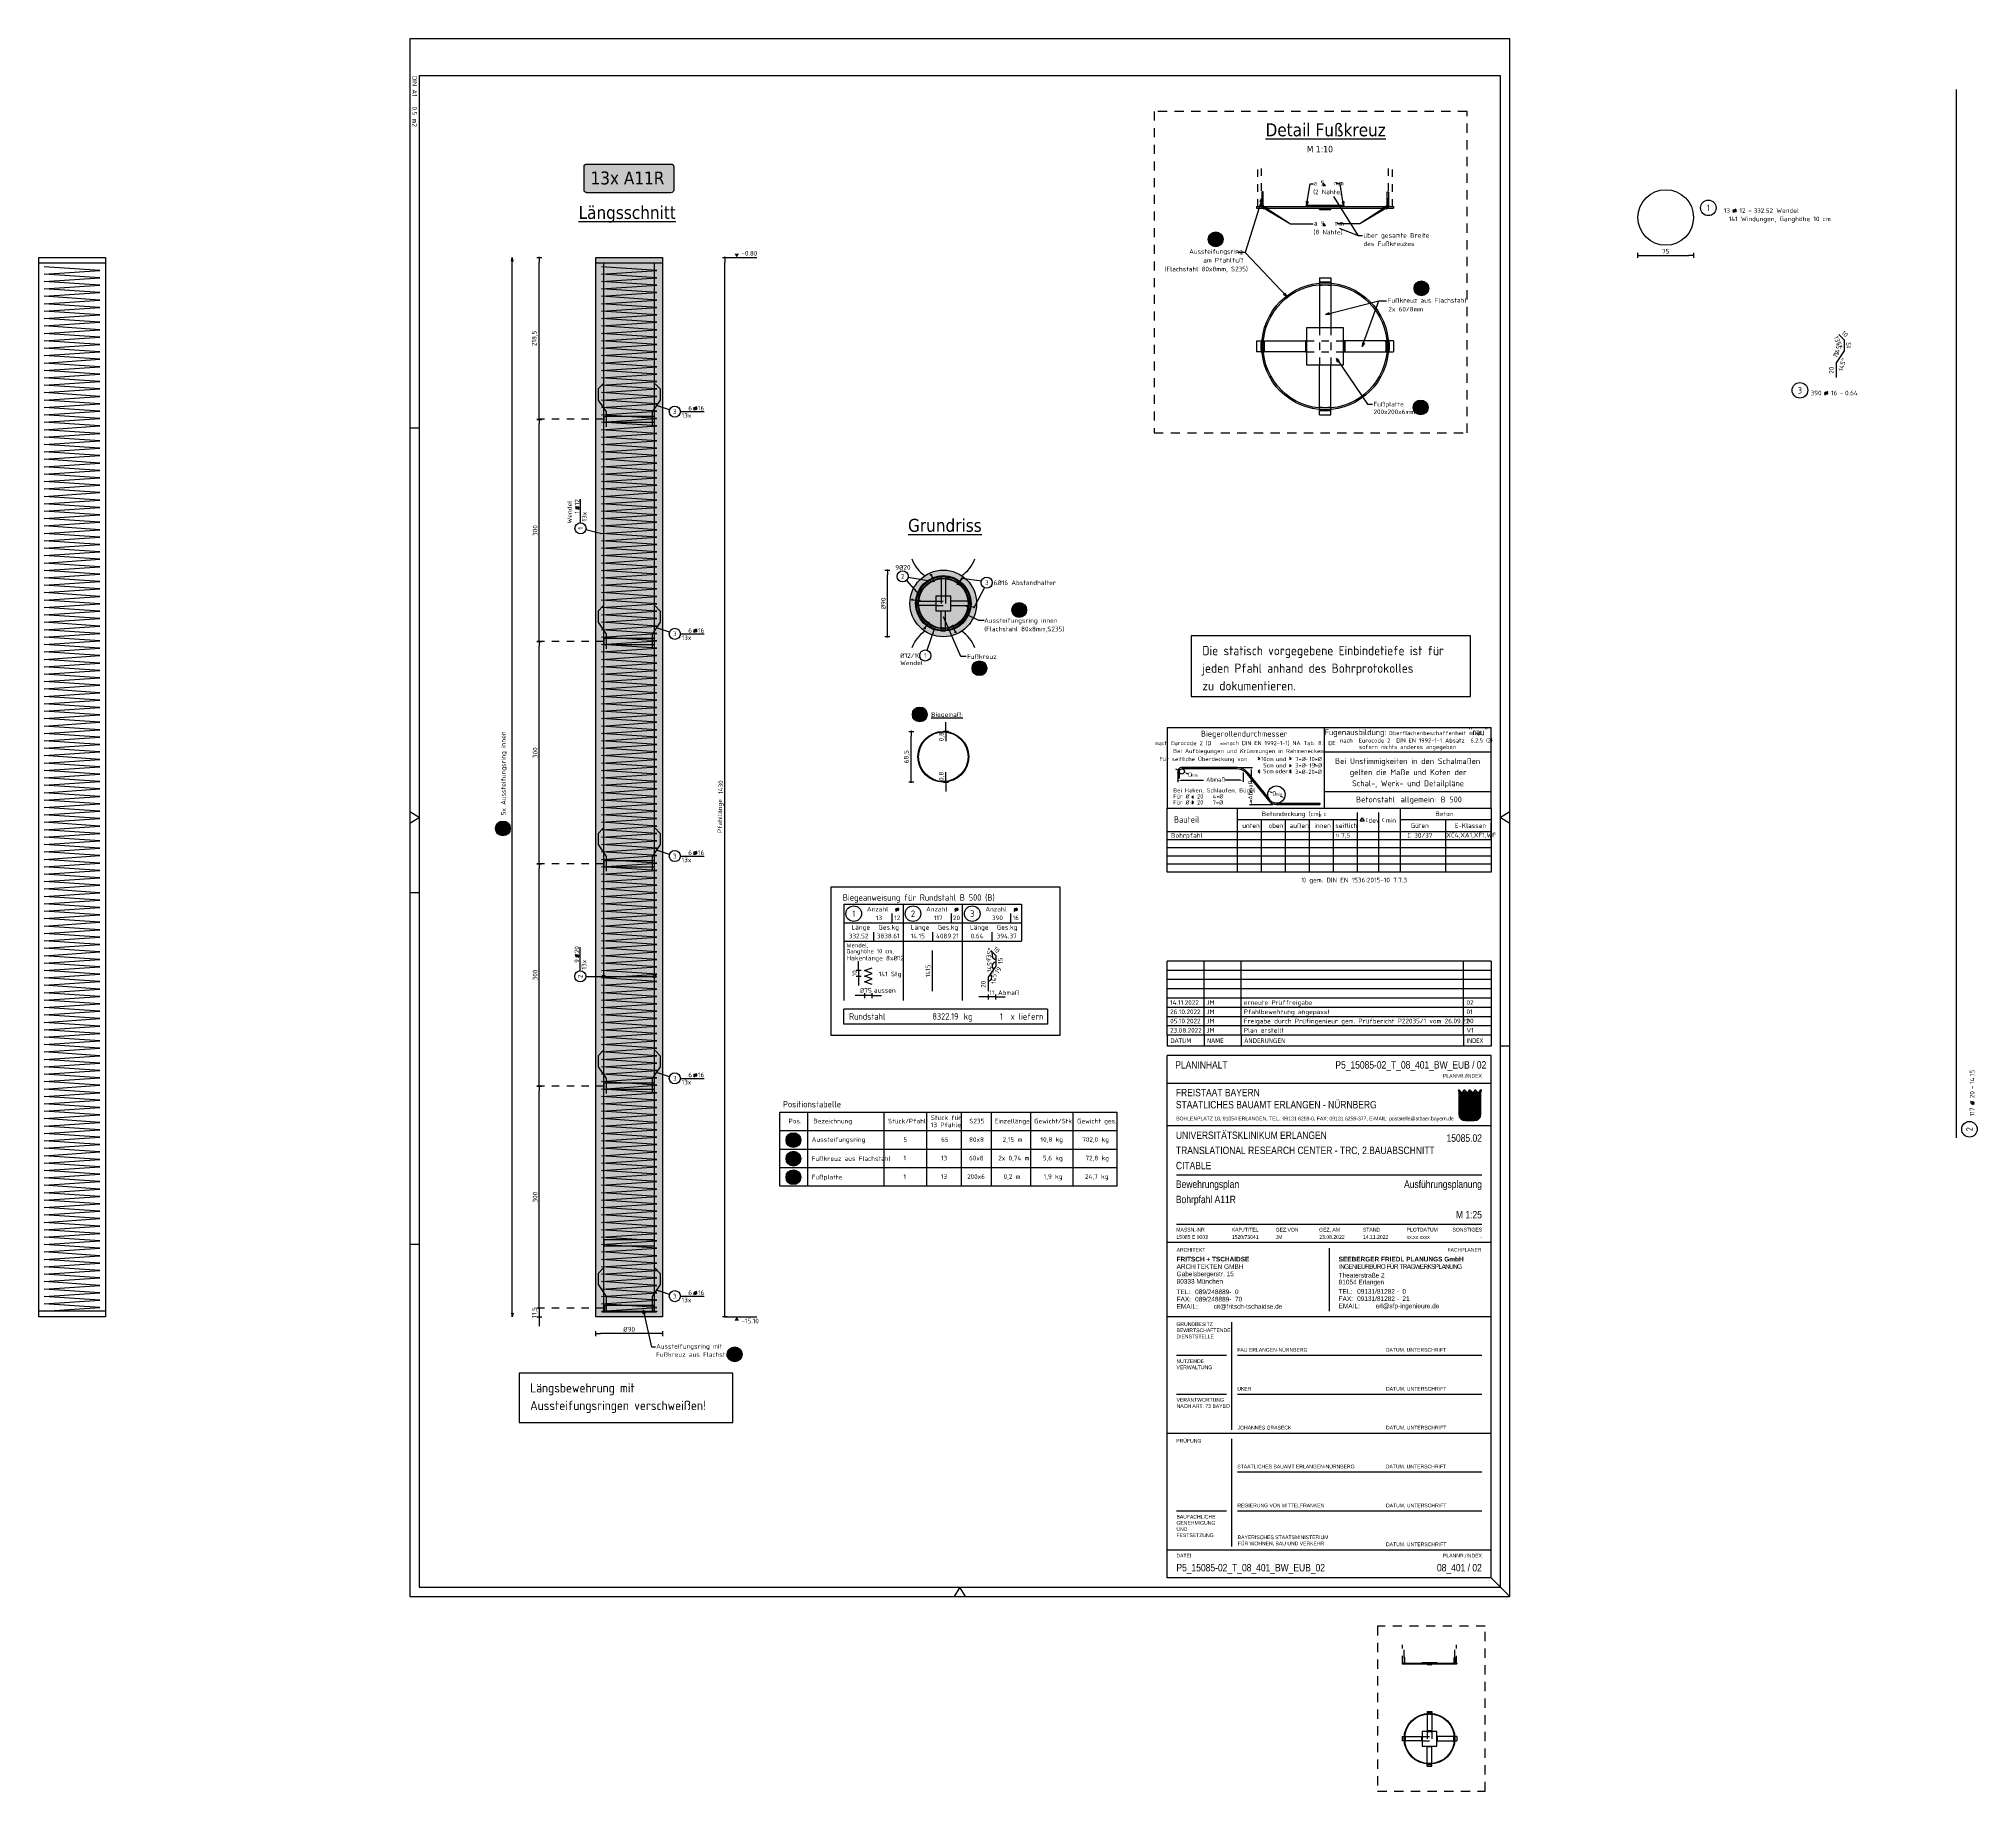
# Model space of a CAD drawing. Extents: x -3.7 to 22.5, y -2.1 to 21.6.
import ezdxf
from ezdxf.enums import TextEntityAlignment as Align

# ---------------------------------------------------------------- set-up
doc = ezdxf.new("R2010")
doc.units = 0
doc.header["$LTSCALE"] = 0.25
for name, pattern in [('AUSGEZOGEN', [1000.01, 1000, 0.01]), ('DASHDOT2', [0.5, 0.25, -0.125, 0, -0.125]), ('DOT', [0.175, 0.05, -0.125]), ('HIDDEN', [0.375, 0.25, -0.125]), ('PUNKT', [0.175, 0.05, -0.125]), ('STRICHLINIE', [0.75, 0.5, -0.25])]:
    doc.linetypes.add(name, pattern=pattern)
for name, color, linetype in [('1__LINE_ACI_7', 7, 'Continuous'), ('40 A Plankopf Text F+T', 7, 'Continuous'), ('ACHSEN', 7, 'Continuous'), ('BET-ANS', 7, 'Continuous'), ('BET-SCHN', 6, 'Continuous'), ('BETON', 7, 'Continuous'), ('DETAIL', 7, 'Continuous'), ('DRUEBER', 7, 'Continuous'), ('grau_hell', 7, 'Continuous'), ('grau_mittel', 7, 'Continuous'), ('HILFE', 7, 'Continuous'), ('koten', 7, 'Continuous'), ('MASSE', 7, 'Continuous'), ('OBJEKT', 7, 'Continuous'), ('POS', 7, 'Continuous'), ('RAHMEN', 7, 'Continuous'), ('RND', 7, 'Continuous'), ('RND_BILD', 7, 'Continuous'), ('STAHL', 7, 'Continuous'), ('STEMPEL', 7, 'Continuous'), ('TEXT', 7, 'Continuous')]:
    doc.layers.add(name, color=color, linetype=linetype)
doc.layers.add('NOPLOT', color=7, linetype='Continuous', plot=False)
doc.styles.add('ERSTELLTER_STIL_3', font='arial.ttf')
doc.styles.add('ERSTELLTER_STIL_4', font='arialbd.ttf')
doc.styles.add('helv', font='tahoma.ttf')
doc.styles.add('plankopf_ArialN', font='ARIALN.TTF')
doc.styles.add('txt', font='isocp.shx')
doc.dimstyles.new('DOT_I', dxfattribs={"dimscale": 0.25, "dimtxt": 0.25, "dimasz": 0.25, "dimexe": 0.1, "dimexo": 0.3, "dimgap": 0.1, "dimtad": 1, "dimdec": 3, "dimzin": 3, "dimtxsty": 'txt', "dimblk": 'DOT', "dimblk1": 'DOT', "dimblk2": 'DOT', "dimsah": 1, "dimcen": 0.1, "dimse1": 1, "dimse2": 1, "dimazin": 0, "dimtfac": 1, "dimtdec": 4, "dimtix": 1, "dimtmove": 2, "dimatfit": 3, "dimfxl": 0, "dimtvp": 1, "dimtolj": 1, "dimtzin": 0, "dimarcsym": 0})
pattern_1 = [(0, (-322.07857, -163.97815), (8e-17, 0.254), [])]

# ---------------------------------------------------------------- blocks, each defined once
blk = doc.blocks.new('Bundeslandwappen')
at = {"lineweight": 9, "true_color": 0xffffff}
for points in [[(-5.8, 16.5), (-6, 16.5), (-6, 16.3), (-5.8, 16.3)], [(-5.1, 15.7), (-5.3, 15.7), (-5.3, 15.5), (-5.1, 15.5)], [(-3.5, 15.7), (-3.7, 15.7), (-3.7, 15.5), (-3.5, 15.5)], [(-2.8, 16.5), (-3, 16.5), (-3, 16.3), (-2.8, 16.3)], [(-2.2, 15.7), (-2.4, 15.7), (-2.4, 15.5), (-2.2, 15.5)], [(-0.6, 15.7), (-0.8, 15.7), (-0.8, 15.5), (-0.6, 15.5)], [(0.1, 16.5), (-0.1, 16.5), (-0.1, 16.3), (0.1, 16.3)], [(0.8, 15.7), (0.6, 15.7), (0.6, 15.5), (0.8, 15.5)], [(2.4, 15.7), (2.2, 15.7), (2.2, 15.5), (2.4, 15.5)], [(3, 16.5), (2.8, 16.5), (2.8, 16.3), (3, 16.3)], [(3.7, 15.7), (3.5, 15.7), (3.5, 15.5), (3.7, 15.5)], [(5.3, 15.7), (5.1, 15.7), (5.1, 15.5), (5.3, 15.5)], [(6, 16.5), (5.8, 16.5), (5.8, 16.3), (6, 16.3)]]:
    blk.add_hatch(color=7, dxfattribs=at).paths.add_polyline_path(points)
at = {"true_color": 0xffffff}
for points in [[(-5.3, 12.6), (-5.7, 12.6), (-5.7, 12.2), (-5.1, 12)], [(-1.4, 10.7), (-5.1, 12), (-3.6, 8.4), (0.1, 7.1)], [(0.9, 12.6), (-2.2, 12.6), (-1.4, 10.7), (2.2, 9.4)], [(4, 12.6), (1.7, 12.6), (4.4, 11.6)], [(5.7, 11.2), (4.4, 11.6), (5.7, 8.5)], [(-3.6, 8.4), (-5.7, 9.2), (-5.7, 6.2), (-2.1, 4.9)], [(-5.7, 6.1), (-5.7, 3.7, 0.041392), (-5.7, 3.1), (-4.2, 2.6)], [(-0.6, 1.3), (-4.2, 2.6), (-3.3, 0.4, 0.073774), (-2.3, 0.3), (-0.1, 0.3)], [(1.6, 3.6), (-2.1, 4.9), (-0.6, 1.3), (2.4, 0.3, 0.043654), (2.9, 0.4)], [(3.7, 5.8), (0.1, 7.1), (1.6, 3.6), (5.2, 2.3)], [(5.7, 8.1), (2.2, 9.4), (3.7, 5.8), (5.7, 5.1)]]:
    blk.add_hatch(color=7, dxfattribs=at).paths.add_polyline_path(points)
at = {"lineweight": 9}
h = blk.add_hatch(dxfattribs=at)
h.set_pattern_fill('ANSI31', color=256, scale=0.08, angle=315, style=0)
h.set_pattern_definition(pattern_1)
h.paths.add_polyline_path([(-5.1, 12), (-5.7, 12.2), (-5.7, 9.2), (-3.6, 8.4)])
h = blk.add_hatch(dxfattribs=at)
h.set_pattern_fill('ANSI31', color=256, scale=0.08, angle=315, style=0)
h.set_pattern_definition(pattern_1)
h.paths.add_polyline_path([(-2.2, 12.6), (-5.3, 12.6), (-5.1, 12), (-1.4, 10.7)])
h = blk.add_hatch(dxfattribs=at)
h.set_pattern_fill('ANSI31', color=256, scale=0.08, angle=315, style=0)
h.set_pattern_definition(pattern_1)
h.paths.add_polyline_path([(2.2, 9.4), (-1.4, 10.7), (0.1, 7.1), (3.7, 5.8)])
h = blk.add_hatch(dxfattribs=at)
h.set_pattern_fill('ANSI31', color=256, scale=0.08, angle=315, style=0)
h.set_pattern_definition(pattern_1)
h.paths.add_polyline_path([(4.4, 11.6), (1.7, 12.6), (0.9, 12.6), (2.2, 9.4), (5.7, 8.1), (5.7, 8.5)])
h = blk.add_hatch(dxfattribs=at)
h.set_pattern_fill('ANSI31', color=256, scale=0.08, angle=315, style=0)
h.set_pattern_definition(pattern_1)
h.paths.add_polyline_path([(5.7, 12.6), (4, 12.6), (4.4, 11.6), (5.7, 11.2)])
h = blk.add_hatch(dxfattribs=at)
h.set_pattern_fill('ANSI31', color=256, scale=0.08, angle=315, style=0)
h.set_pattern_definition(pattern_1)
h.paths.add_polyline_path([(-2.1, 4.9), (-5.7, 6.2), (-5.7, 6.1), (-4.2, 2.6), (-0.6, 1.3)])
h = blk.add_hatch(dxfattribs=at)
h.set_pattern_fill('ANSI31', color=256, scale=0.08, angle=315, style=0)
h.set_pattern_definition(pattern_1)
h.paths.add_polyline_path([(-4.2, 2.6), (-5.7, 3.1, 0.285055), (-3.3, 0.4)])
h = blk.add_hatch(dxfattribs=at)
h.set_pattern_fill('ANSI31', color=256, scale=0.08, angle=315, style=0)
h.set_pattern_definition(pattern_1)
h.paths.add_polyline_path([(0.1, 7.1), (-3.6, 8.4), (-2.1, 4.9), (1.6, 3.6)])
h = blk.add_hatch(dxfattribs=at)
h.set_pattern_fill('ANSI31', color=256, scale=0.08, angle=315, style=0)
h.set_pattern_definition(pattern_1)
h.paths.add_polyline_path([(-0.6, 1.3), (-0.1, 0.3), (2.3, 0.3, 0.004354), (2.4, 0.3)])
h = blk.add_hatch(dxfattribs=at)
h.set_pattern_fill('ANSI31', color=256, scale=0.08, angle=315, style=0)
h.set_pattern_definition(pattern_1)
h.paths.add_polyline_path([(5.3, 2.1), (5.2, 2.3), (1.6, 3.6), (2.9, 0.4, 0.22704)])
h = blk.add_hatch(dxfattribs=at)
h.set_pattern_fill('ANSI31', color=256, scale=0.08, angle=315, style=0)
h.set_pattern_definition(pattern_1)
h.paths.add_polyline_path([(5.7, 5.1), (3.7, 5.8), (5.2, 2.3), (5.4, 2.2, 0.111178), (5.7, 3.7)])
for p, q in [((-6, 16.1), (-6, 3.7)), ((-6, 13.3), (6, 13.3)), ((-6, 12.9), (6, 12.9)), ((-5.7, 12.6), (-5.7, 3.7)), ((-5.7, 12.6), (5.7, 12.6)), ((-5.7, 12.2), (5.7, 8.1)), ((-5.6, 16.6), (-5.6, 16.7)), ((-5.6, 15), (-5.6, 15.2)), ((-5.3, 15.2), (-5.3, 15)), ((-4.7, 14.5), (-5.3, 14.5)), ((-5.3, 12.6), (-0.1, 0.3)), ((-4.1, 14.5), (-3.5, 14.5)), ((-3.5, 15.2), (-3.5, 15)), ((-3.4, 13.9), (-2.9, 14.2)), ((-2.9, 13.6), (-3.4, 13.9)), ((-3.2, 16.6), (-3.2, 16.7)), ((-3.2, 15), (-3.2, 15.2)), ((-2.9, 15.6), (-2.9, 14.5)), ((-2.9, 14.2), (-2.5, 13.9)), ((-2.5, 13.9), (-2.9, 13.6)), ((-2.7, 16.6), (-2.7, 16.7)), ((-2.7, 15), (-2.7, 15.2)), ((-2.4, 15.2), (-2.4, 15)), ((-1.7, 14.5), (-2.3, 14.5)), ((-2.2, 12.6), (2.9, 0.4)), ((-1.2, 14.5), (-0.6, 14.5)), ((-0.5, 15.2), (-0.5, 15)), ((0, 14.2), (-0.4, 13.9)), ((-0.4, 13.9), (0, 13.6)), ((-0.3, 16.6), (-0.2, 16.7)), ((-0.2, 15), (-0.2, 15.2)), ((0, 15.6), (0, 14.5)), ((0.4, 13.9), (0, 14.2)), ((0, 13.6), (0.4, 13.9)), ((0.3, 16.6), (0.2, 16.7)), ((0.2, 15), (0.2, 15.2)), ((0.5, 15.2), (0.5, 15)), ((1.2, 14.5), (0.6, 14.5)), ((0.9, 12.6), (5.3, 2.1)), ((1.7, 14.5), (2.3, 14.5)), ((1.7, 12.6), (5.7, 11.2)), ((2.4, 15.2), (2.4, 15)), ((2.9, 14.2), (2.5, 13.9)), ((2.5, 13.9), (2.9, 13.6)), ((2.7, 16.6), (2.7, 16.7)), ((2.7, 15), (2.7, 15.2)), ((2.9, 15.6), (2.9, 14.5)), ((3.4, 13.9), (2.9, 14.2)), ((2.9, 13.6), (3.4, 13.9)), ((3.2, 16.6), (3.2, 16.7)), ((3.2, 15), (3.2, 15.2)), ((3.5, 15.2), (3.5, 15)), ((4.1, 14.5), (3.5, 14.5)), ((4, 12.6), (5.7, 8.5)), ((4.7, 14.5), (5.3, 14.5)), ((5.3, 15.2), (5.3, 15)), ((5.6, 16.6), (5.6, 16.7)), ((5.6, 15), (5.6, 15.2)), ((5.7, 3.7), (5.7, 12.6)), ((6, 3.7), (6, 16.1)), ((-5.7, 9.2), (5.7, 5.1)), ((-5.7, 6.2), (5.4, 2.2)), ((-5.7, 6.1), (-3.3, 0.4)), ((-5.7, 3.1), (2.4, 0.3)), ((-2.3, 0.3), (2.3, 0.3)), ((-2.3, 0), (2.3, 0))]:
    blk.add_line(p, q, dxfattribs=at)
for points in [[(-5.8, 16.3), (-6, 16.3), (-6, 16.5), (-5.8, 16.5)], [(-5.1, 15.5), (-5.3, 15.5), (-5.3, 15.7), (-5.1, 15.7)], [(-4.1, 13.7), (-4.8, 13.7), (-4.8, 14.1), (-4.1, 14.1)], [(-3.7, 15.5), (-3.5, 15.5), (-3.5, 15.7), (-3.7, 15.7)], [(-2.8, 16.3), (-3, 16.3), (-3, 16.5), (-2.8, 16.5)], [(-2.2, 15.5), (-2.4, 15.5), (-2.4, 15.7), (-2.2, 15.7)], [(-1.8, 13.7), (-1, 13.7), (-1, 14.1), (-1.8, 14.1)], [(-0.8, 15.5), (-0.6, 15.5), (-0.6, 15.7), (-0.8, 15.7)], [(0.1, 16.3), (-0.1, 16.3), (-0.1, 16.5), (0.1, 16.5)], [(0.8, 15.5), (0.6, 15.5), (0.6, 15.7), (0.8, 15.7)], [(1.8, 13.7), (1, 13.7), (1, 14.1), (1.8, 14.1)], [(2.2, 15.5), (2.4, 15.5), (2.4, 15.7), (2.2, 15.7)], [(3, 16.3), (2.8, 16.3), (2.8, 16.5), (3, 16.5)], [(3.7, 15.5), (3.5, 15.5), (3.5, 15.7), (3.7, 15.7)], [(4.1, 13.7), (4.8, 13.7), (4.8, 14.1), (4.1, 14.1)], [(5.1, 15.5), (5.3, 15.5), (5.3, 15.7), (5.1, 15.7)], [(5.8, 16.3), (6, 16.3), (6, 16.5), (5.8, 16.5)]]:
    blk.add_lwpolyline(points, close=True, dxfattribs=at)
for centre in [(-5.3, 13.9), (-3.7, 13.9), (-2.2, 13.9), (-0.7, 13.9), (0.7, 13.9), (2.2, 13.9), (3.7, 13.9), (5.3, 13.9)]:
    blk.add_circle(centre, 0.123, dxfattribs=at)
for centre, radius, start, end in [((-5.9, 16.5), 0.362, 44.6681, 253.1183), ((-5.7, 16.7), 0.05, 6.6615, 44.6681), ((-5.6, 16.6), 0.05, 186.6615, 265.6209), ((-5.6, 16.3), 0.281, 346.0232, 85.6209), ((-5.4, 16), 0.179, 74.7883, 15.1356), ((-5.5, 15.2), 0.157, 3.2756, 179.5521), ((-5.2, 15), 0.453, 182.8328, 261.3043), ((-5.4, 16.2), 0.05, 254.7883, 346.0232), ((-5.2, 16), 0.05, 93.0633, 195.1356), ((-5.3, 15.2), 0.191, 249.6358, 3.0857), ((-5.2, 15.9), 0.224, 350.9542, 93.0633), ((-5, 15.2), 0.05, 82.9467, 183.0857), ((-5, 15.5), 0.249, 262.9467, 77.8855), ((-4.9, 15.8), 0.05, 170.9542, 257.8855), ((-4.6, 14.9), 0.224, 71.4, 0), ((-4.7, 14.9), 0.312, 275.9649, 353.9773), ((-4.4, 15.2), 0.208, 317.0775, 222.9225), ((-4.2, 14.9), 0.224, 180, 108.6), ((-4.1, 14.9), 0.312, 186.0227, 264.0351), ((-3.8, 15.5), 0.249, 102.1145, 277.0533), ((-3.9, 15.8), 0.05, 282.1145, 9.0458), ((-3.6, 15.9), 0.224, 86.9367, 189.0458), ((-3.8, 15.2), 0.05, 356.9143, 97.0533), ((-3.5, 15.2), 0.191, 176.9143, 290.3642), ((-3.4, 16), 0.179, 164.8644, 105.2117), ((-3.6, 16), 0.05, 344.8644, 86.9367), ((-3.2, 16.3), 0.281, 94.3791, 193.9768), ((-3.4, 16.2), 0.05, 193.9768, 285.2117), ((-3.3, 15.2), 0.157, 0.4479, 176.7244), ((-3.6, 15), 0.453, 278.6957, 357.1672), ((-2.9, 16.6), 0.264, 24.0166, 155.3409), ((-3.1, 16.7), 0.05, 155.2288, 173.3385), ((-3.2, 16.6), 0.05, 274.3791, 353.3385), ((-2.7, 16.7), 0.05, 6.6615, 24.0166), ((-2.6, 16.6), 0.05, 186.6615, 265.6209), ((-2.5, 16), 0.179, 74.7883, 15.1356), ((-2.6, 15.2), 0.157, 3.2756, 179.5521), ((-2.3, 15), 0.453, 182.8328, 261.3043), ((-2.7, 16.3), 0.281, 346.0232, 85.6209), ((-2.4, 16.2), 0.05, 254.7883, 346.0232), ((-2.3, 15.2), 0.191, 249.6358, 3.0857), ((-2.3, 15.9), 0.224, 350.9542, 93.0633), ((-2.3, 16), 0.05, 93.0633, 195.1356), ((-2.1, 15.5), 0.249, 262.9467, 77.8855), ((-2.1, 15.2), 0.05, 82.9467, 183.0857), ((-2, 15.8), 0.05, 170.9542, 257.8855), ((-1.7, 14.9), 0.224, 71.4, 0), ((-1.5, 15.2), 0.208, 317.0775, 222.9225), ((-1.8, 14.9), 0.312, 275.9649, 353.9773), ((-1.2, 14.9), 0.224, 180, 108.6), ((-1.2, 14.9), 0.312, 186.0227, 264.0351), ((-0.9, 15.5), 0.249, 102.1145, 277.0533), ((-0.7, 15.9), 0.224, 86.9367, 189.0458), ((-0.9, 15.8), 0.05, 282.1145, 9.0458), ((-0.8, 15.2), 0.05, 356.9143, 97.0533), ((-0.6, 15.2), 0.191, 176.9143, 290.3642), ((-0.7, 16), 0.05, 344.8644, 86.9367), ((-0.3, 16.3), 0.281, 94.3791, 193.9768), ((-0.4, 16), 0.179, 164.8644, 105.2117), ((-0.5, 16.2), 0.05, 193.9768, 285.2117), ((-0.7, 15), 0.453, 278.6957, 357.1672), ((-0.4, 15.2), 0.157, 0.4479, 176.7244), ((-0.3, 16.6), 0.05, 274.3791, 353.3385), ((0, 16.6), 0.264, 24.0166, 155.3409), ((-0.2, 16.7), 0.05, 155.2288, 173.3385), ((0.2, 16.7), 0.05, 6.6615, 24.0166), ((0.4, 15.2), 0.157, 3.2756, 179.5521), ((0.7, 15), 0.453, 182.8328, 261.3043), ((0.3, 16.6), 0.05, 186.6615, 265.6209), ((0.3, 16.3), 0.281, 346.0232, 85.6209), ((0.4, 16), 0.179, 74.7883, 15.1356), ((0.5, 16.2), 0.05, 254.7883, 346.0232), ((0.6, 15.2), 0.191, 249.6358, 3.0857), ((0.7, 16), 0.05, 93.0633, 195.1356), ((0.7, 15.9), 0.224, 350.9542, 93.0633), ((0.8, 15.2), 0.05, 82.9467, 183.0857), ((0.9, 15.5), 0.249, 262.9467, 77.8855), ((0.9, 15.8), 0.05, 170.9542, 257.8855), ((1.2, 14.9), 0.224, 71.4, 0), ((1.2, 14.9), 0.312, 275.9649, 353.9773), ((1.5, 15.2), 0.208, 317.0775, 222.9225), ((1.7, 14.9), 0.224, 180, 108.6), ((1.8, 14.9), 0.312, 186.0227, 264.0351), ((2.1, 15.5), 0.249, 102.1145, 277.0533), ((2.3, 15.9), 0.224, 86.9367, 189.0458), ((2, 15.8), 0.05, 282.1145, 9.0458), ((2.1, 15.2), 0.05, 356.9143, 97.0533), ((2.3, 15.2), 0.191, 176.9143, 290.3642), ((2.5, 16), 0.179, 164.8644, 105.2117), ((2.3, 16), 0.05, 344.8644, 86.9367), ((2.3, 15), 0.453, 278.6957, 357.1672), ((2.7, 16.3), 0.281, 94.3791, 193.9768), ((2.4, 16.2), 0.05, 193.9768, 285.2117), ((2.6, 15.2), 0.157, 0.4479, 176.7244), ((2.6, 16.6), 0.05, 274.3791, 353.3385), ((2.9, 16.6), 0.264, 24.0166, 155.3409), ((2.7, 16.7), 0.05, 155.2288, 173.3385), ((3.1, 16.7), 0.05, 6.6615, 24.0166), ((3.2, 16.6), 0.05, 186.6615, 265.6209), ((3.2, 16.3), 0.281, 346.0232, 85.6209), ((3.4, 16), 0.179, 74.7883, 15.1356), ((3.3, 15.2), 0.157, 3.2756, 179.5521), ((3.6, 15), 0.453, 182.8328, 261.3043), ((3.4, 16.2), 0.05, 254.7883, 346.0232), ((3.6, 16), 0.05, 93.0633, 195.1356), ((3.5, 15.2), 0.191, 249.6358, 3.0857), ((3.6, 15.9), 0.224, 350.9542, 93.0633), ((3.8, 15.2), 0.05, 82.9467, 183.0857), ((3.8, 15.5), 0.249, 262.9467, 77.8855), ((3.9, 15.8), 0.05, 170.9542, 257.8855), ((4.2, 14.9), 0.224, 71.4, 0), ((4.1, 14.9), 0.312, 275.9649, 353.9773), ((4.4, 15.2), 0.208, 317.0775, 222.9225), ((4.6, 14.9), 0.224, 180, 108.6), ((4.7, 14.9), 0.312, 186.0227, 264.0351), ((5, 15.5), 0.249, 102.1145, 277.0533), ((4.9, 15.8), 0.05, 282.1145, 9.0458), ((5.2, 15.9), 0.224, 86.9367, 189.0458), ((5, 15.2), 0.05, 356.9143, 97.0533), ((5.3, 15.2), 0.191, 176.9143, 290.3642), ((5.4, 16), 0.179, 164.8644, 105.2117), ((5.2, 16), 0.05, 344.8644, 86.9367), ((5.6, 16.3), 0.281, 94.3791, 193.9768), ((5.4, 16.2), 0.05, 193.9768, 285.2117), ((5.5, 15.2), 0.157, 0.4479, 176.7244), ((5.2, 15), 0.453, 278.6957, 357.1672), ((5.9, 16.5), 0.362, 286.8817, 135.3319), ((5.7, 16.7), 0.05, 135.3319, 173.3385), ((5.6, 16.6), 0.05, 274.3791, 353.3385), ((-2.3, 3.7), 3.7, 180, 270), ((-2.3, 3.7), 3.4, 180, 270), ((2.3, 3.7), 3.7, 270, 0), ((2.3, 3.7), 3.4, 270, 0)]:
    blk.add_arc(centre, radius, start, end, dxfattribs=at)
blk = doc.blocks.new('Plankopf_PU')
for p, q in [((-18.5, 25.4), (-18.5, 27.7)), ((-1, 27.7), (-18.5, 27.7)), ((-1, 27.7), (-18.5, 27.7)), ((-1, 25.4), (-1, 27.7)), ((-1, 25.4), (-18.5, 25.4)), ((-1, 25.4), (-18.5, 25.4)), ((-18.5, 19.1), (-18.5, 25.4)), ((-1, 19.1), (-1, 25.4)), ((-1.5, 22.75), (-18, 22.75)), ((-18, 20.1), (-1.5, 20.1)), ((-18.5, 15.1), (-18.5, 19.1)), ((-1, 19.1), (-18.5, 19.1)), ((-1, 15.1), (-1, 19.1)), ((-9.75, 18.8), (-9.75, 15.4)), ((-1, 15.1), (-18.5, 15.1)), ((-1, 15.1), (-18.5, 15.1)), ((-18.5, 8.8), (-18.5, 15.1)), ((-15, 9), (-15, 14.8)), ((-1, 8.8), (-1, 15.1)), ((-15.3, 13), (-18, 13)), ((-1.5, 13), (-14.7, 13)), ((-15.3, 10.9), (-18, 10.9)), ((-1.5, 10.9), (-14.7, 10.9)), ((-18.5, 2.5), (-18.5, 8.8)), ((-1, 8.8), (-18.5, 8.8)), ((-15, 2.7), (-15, 8.5)), ((-1, 2.5), (-1, 8.8)), ((-1.5, 6.7), (-14.7, 6.7)), ((-15.3, 4.6), (-18, 4.6)), ((-1.5, 4.6), (-14.7, 4.6)), ((-1, 2.5), (-18.5, 2.5)), ((-18.5, 1), (-18.5, 2.5)), ((-1, 2.5), (-18.5, 2.5)), ((-1, 1), (-1, 2.5)), ((-1, 1), (-18.5, 1))]:
    blk.add_line(p, q)
at = {"xscale": 0.1, "yscale": 0.1, "zscale": 0.1}
blk.add_blockref('Bundeslandwappen', (-2.15, 25.67), dxfattribs=at)
at = {"linetype": 'AUSGEZOGEN', "lineweight": 35, "style": 'plankopf_ArialN'}
for s, height, p in [('FREISTAAT BAYERN', 0.4, (-18.03, 27.4)), ('PRÜFUNG', 0.2, (-18.01, 8.5))]:
    blk.add_text(s, height=height, dxfattribs=at).set_placement(p, align=Align.TOP_LEFT)
blk.add_text('STAATLICHES BAUAMT ERLANGEN - NÜRNBERG', height=0.4, dxfattribs=at).set_placement((-18.03, 26.55), align=Align.MIDDLE_LEFT)
at = {"style": 'plankopf_ArialN'}
for s, p in [('BOHLENPLATZ 18, 91054 ERLANGEN, TEL.: 09131 6259-0, FAX: 09131 6259-377, E-MAIL: poststelle@stbaer.bayern.de', (-18.01, 25.7)), ('MASSN.-NR', (-18.01, 19.7)), ('KAP./TITEL', (-15.01, 19.7)), ('GEZ.VON', (-12.64, 19.7)), ('GEZ. AM', (-10.29, 19.7)), ('STAND', (-7.93, 19.7)), ('PLOTDATUM', (-5.57, 19.7)), ('FAU ERLANGEN-NÜRNBERG', (-14.71, 13.21)), ('DATUM, UNTERSCHRIFT', (-6.69, 13.21)), ('UKER', (-14.71, 11.11)), ('DATUM, UNTERSCHRIFT', (-6.68, 11.11)), ('JOHANNES GRASECK', (-14.7, 9.01)), ('DATUM, UNTERSCHRIFT', (-6.68, 9.01)), ('STAATLICHES BAUAMT ERLANGEN-NÜRNBERG', (-14.71, 6.91)), ('DATUM, UNTERSCHRIFT', (-6.69, 6.91)), ('REGIERUNG VON MITTELFRANKEN', (-14.71, 4.81)), ('DATUM, UNTERSCHRIFT', (-6.68, 4.81)), ('DATEI', (-18, 2.1)), ('DATUM, UNTERSCHRIFT', (-6.68, 2.71))]:
    blk.add_text(s, height=0.2, dxfattribs=at).set_placement(p)
for s, p in [('SONSTIGES', (-1.49, 19.7)), ('PLANNR./INDEX', (-1.5, 2.1))]:
    blk.add_text(s, height=0.2, dxfattribs=at).set_placement(p, align=Align.RIGHT)
at = {"linetype": 'AUSGEZOGEN', "lineweight": 35, "style": 'plankopf_ArialN'}
blk.add_text('ARCHITEKT', height=0.2, dxfattribs=at).set_placement((-17.99, 18.61))
blk.add_text('FACHPLANER', height=0.2, dxfattribs=at).set_placement((-1.52, 18.61), align=Align.RIGHT)
at = {"insert": (-5.57, 19.3), "char_height": 0.2, "attachment_point": 7, "style": 'plankopf_ArialN'}
blk.add_mtext('xx.xx.xxxx', dxfattribs=at)
at = {"char_height": 0.2, "attachment_point": 1, "style": 'plankopf_ArialN'}
for s, insert, width in [('GRUNDBESITZ\\PBEWIRTSCHAFTENDE DIENSTSTELLE', (-18, 14.8), 2.5), ('NUTZENDE^JVERWALTUNG', (-18, 12.8), 2.6984), ('VERANTWORTUNG  NACH ART. 73 BAYBO', (-17.99, 10.71), 2.6877), ('BAUFACHLICHE GENEHMIGUNG UND FESTSETZUNG', (-18, 4.4), 2.2311), ('BAYERISCHES STAATSMINISTERIUM ^JFÜR WOHNEN, BAU UND VERKEHR', (-14.69, 3.29), 9.2941)]:
    blk.add_mtext(s, dxfattribs=dict(at, insert=insert, width=width))
at = {"style": 'plankopf_ArialN'}
for tag, p in [('PROJEKTBEZEICHNUNGZ1', (-18.03, 24.58)), ('PROJEKTBEZEICHNUNGZ2', (-18.03, 23.76)), ('PROJEKTBEZEICHNUNGZ3', (-18.03, 22.94))]:
    blk.add_attdef(tag, text='', height=0.4, dxfattribs=at).set_placement(p, align=Align.BOTTOM_LEFT)
for tag, p in [('GEB.-NR', (-1.5, 24.95)), ('0.000X', (-1.51, 1.75))]:
    blk.add_attdef(tag, text='', height=0.4, dxfattribs=at).set_placement(p, align=Align.TOP_RIGHT)
for tag, p, height in [('PLANINHALTZ1', (-18.03, 22.06), 0.4), ('PLANINHALTZ2', (-18.03, 21.23), 0.4), ('PLANINHALTZ3', (-18.03, 20.41), 0.4), ('MASSN.-NR', (-18.01, 19.3), 0.2), ('KAPITEL/TITEL', (-15.01, 19.3), 0.2), ('GEZ_VON', (-12.64, 19.3), 0.2), ('GEZ_AM', (-10.29, 19.3), 0.2), ('STAND', (-7.93, 19.3), 0.2)]:
    blk.add_attdef(tag, p, '', height=height, dxfattribs=at)
for tag, height, p in [('PLANUNGSPHASE', 0.4, (-1.5, 22.06)), ('PROJEKTKATEGORIE', 0.4, (-1.5, 21.23)), ('MAßSTAB', 0.4, (-1.5, 20.41)), ('SONSTIGES', 0.2, (-1.5, 19.3))]:
    blk.add_attdef(tag, text='', height=height, dxfattribs=at).set_placement(p, align=Align.RIGHT)
at = {"layer": '40 A Plankopf Text F+T', "color": 7, "linetype": 'Continuous', "lineweight": 13, "char_height": 0.25, "attachment_point": 7}
for s, insert, style in [('\\A1;ARCHITEKTEN GMBH', (-17.99, 17.68), 'ERSTELLTER_STIL_3'), ('\\A1;FRITSCH + TSCHAIDSE ', (-17.99, 18.08), 'ERSTELLTER_STIL_4'), ('\\A1;SEEBERGER FRIEDL PLANUNGS GmbH', (-9.24, 18.08), 'ERSTELLTER_STIL_4'), ('\\A1;{\\T0.8;INGENIEURBÜRO FÜR TRAGWERKSPLANUNG}', (-9.24, 17.68), 'ERSTELLTER_STIL_3'), ('\\A1;Gabelsbergerstr. 15', (-17.99, 17.21), 'ERSTELLTER_STIL_3'), ('\\A1;80333 München', (-17.99, 16.88), 'ERSTELLTER_STIL_3'), ('\\A1;Theaterstraße 2', (-9.24, 17.21), 'ERSTELLTER_STIL_3'), ('\\A1;91054 Erlangen', (-9.24, 16.77), 'ERSTELLTER_STIL_3')]:
    blk.add_mtext(s, dxfattribs=dict(at, insert=insert, style=style))
at = {"layer": '40 A Plankopf Text F+T', "color": 7, "linetype": 'Continuous', "lineweight": 13, "char_height": 0.25, "attachment_point": 7, "line_spacing_factor": 0.945293, "style": 'ERSTELLTER_STIL_3'}
for s, insert in [('\\A1;TEL: ^I089/248889-  0\\PFAX: ^I089/248889-  70\\PEMAIL: ^Icit@fritsch-tschaidse.de', (-17.99, 15.48)), ('\\A1;TEL: ^I09131/81282 -  0\\PFAX: ^I09131/81282 -  21\\PEMAIL: ^Ierl@sfp-ingenieure.de', (-9.24, 15.48))]:
    blk.add_mtext(s, dxfattribs=dict(at, insert=insert))
blk = doc.blocks.new('Plankopf-ER')
at = {"layer": 'RAHMEN', "color": 7, "linetype": 'Continuous'}
for p, q in [((-0.5, 4.6), (-18, 4.6)), ((-18, 4.1), (-18, 4.6)), ((-16, 4.1), (-16, 4.6)), ((-14, 4.1), (-14, 4.6)), ((-2, 4.1), (-2, 4.6)), ((-0.5, 4.6), (-0.5, 4.1)), ((-0.5, 4.1), (-18, 4.1)), ((-18, 3.6), (-18, 4.1)), ((-0.5, 3.6), (-18, 3.6)), ((-18, 3.1), (-18, 3.6)), ((-16, 3.6), (-16, 4.1)), ((-16, 3.1), (-16, 3.6)), ((-14, 3.6), (-14, 4.1)), ((-14, 3.1), (-14, 3.6)), ((-2, 3.6), (-2, 4.1)), ((-2, 3.1), (-2, 3.6)), ((-0.5, 4.1), (-0.5, 3.6)), ((-0.5, 3.6), (-0.5, 3.1)), ((-0.5, 3.1), (-18, 3.1)), ((-18, 2.6), (-18, 3.1)), ((-0.5, 2.6), (-18, 2.6)), ((-18, 2.1), (-18, 2.6)), ((-0.5, 2.1), (-18, 2.1)), ((-18, 1.6), (-18, 2.1)), ((-16, 2.6), (-16, 3.1)), ((-16, 2.1), (-16, 2.6)), ((-16, 1.6), (-16, 2.1)), ((-14, 2.6), (-14, 3.1)), ((-14, 2.1), (-14, 2.6)), ((-14, 1.6), (-14, 2.1)), ((-2, 2.6), (-2, 3.1)), ((-2, 2.1), (-2, 2.6)), ((-2, 1.6), (-2, 2.1)), ((-0.5, 3.1), (-0.5, 2.6)), ((-0.5, 2.6), (-0.5, 2.1)), ((-0.5, 2.1), (-0.5, 1.6)), ((-0.5, 1.6), (-18, 1.6)), ((-18, 1.1), (-18, 1.6)), ((-0.5, 1.1), (-18, 1.1)), ((-18, 0.6), (-18, 1.1)), ((-16, 1.1), (-16, 1.6)), ((-16, 0.6), (-16, 1.1)), ((-14, 1.1), (-14, 1.6)), ((-14, 0.6), (-14, 1.1)), ((-2, 1.1), (-2, 1.6)), ((-2, 0.6), (-2, 1.1)), ((-0.5, 1.6), (-0.5, 1.1)), ((-0.5, 1.1), (-0.5, 0.6)), ((-0.5, 0.6), (-18, 0.6)), ((-18, 0.6), (-18, 0)), ((-0.5, 0), (-18, 0)), ((-16, 0.6), (-16, 0)), ((-14, 0.6), (-14, 0)), ((-2, 0.6), (-2, 0)), ((-0.5, 0.6), (-0.5, 0))]:
    blk.add_line(p, q, dxfattribs=at)
at = {"layer": 'RAHMEN', "color": 7, "linetype": 'Continuous', "style": 'txt'}
for tag, p in [('INDEX-D8', (-17.84, 4.24)), ('INDEX-N8', (-15.88, 4.24)), ('INDEX-X8', (-13.86, 4.24)), ('INDEX8', (-1.83, 4.24)), ('INDEX-D7', (-17.84, 3.74)), ('INDEX-D6', (-17.84, 3.24)), ('INDEX-N7', (-15.88, 3.74)), ('INDEX-N6', (-15.88, 3.24)), ('INDEX-X7', (-13.86, 3.74)), ('INDEX-X6', (-13.86, 3.24)), ('INDEX7', (-1.83, 3.74)), ('INDEX6', (-1.83, 3.24)), ('INDEX-D5', (-17.84, 2.74)), ('INDEX-D4', (-17.84, 2.24)), ('INDEX-N5', (-15.88, 2.74)), ('INDEX-N4', (-15.88, 2.24)), ('INDEX-X5', (-13.86, 2.74)), ('INDEX-X4', (-13.86, 2.24)), ('INDEX5', (-1.83, 2.74)), ('INDEX4', (-1.83, 2.24)), ('INDEX-D3', (-17.84, 1.74)), ('INDEX-D2', (-17.84, 1.24)), ('INDEX-N3', (-15.88, 1.74)), ('INDEX-N2', (-15.88, 1.24)), ('INDEX-X3', (-13.86, 1.74)), ('INDEX-X2', (-13.86, 1.24)), ('INDEX3', (-1.83, 1.74)), ('INDEX2', (-1.83, 1.24)), ('INDEX-D1', (-17.84, 0.74)), ('INDEX-N1', (-15.88, 0.74)), ('INDEX-X1', (-13.86, 0.74)), ('INDEX1', (-1.83, 0.74))]:
    blk.add_attdef(tag, p, '', height=0.25, dxfattribs=at)
at = {"layer": 'STEMPEL', "color": 7, "linetype": 'Continuous', "style": 'helv'}
for s, p in [('DATUM', (-17.83, 0.18)), ('NAME', (-15.85, 0.18)), ('ÄNDERUNGEN', (-13.83, 0.18))]:
    blk.add_text(s, height=0.25, dxfattribs=at).set_placement(p)
at = {"layer": 'STEMPEL', "color": 7, "linetype": 'Continuous', "style": 'helv', "width": 0.8}
blk.add_text('INDEX', height=0.25, dxfattribs=at).set_placement((-1.83, 0.18))
blk = doc.blocks.new('OKRD_O')
at = {"color": 0, "linetype": 'ByBlock'}
blk.add_solid([(-0.12, 0.2), (0.12, 0.2), (0, 0)], dxfattribs=at)
at = {"color": 0, "linetype": 'ByBlock', "style": 'txt'}
blk.add_attdef('OKRD', (0.25, 0.1), '', height=0.25, dxfattribs=at)
blk = doc.blocks.new('DOT')
at = {"layer": 'MASSE', "color": 7, "linetype": 'Continuous'}
for p, q in [((0, 0), (-1, 0)), ((0, 0.54), (0, -0.54))]:
    blk.add_line(p, q, dxfattribs=at)
at = {"layer": 'MASSE', "color": 7, "linetype": 'Continuous', "const_width": 0.2}
blk.add_lwpolyline([(-0.1, 0, 1), (0.1, 0, 1)], format="xyb", close=True, dxfattribs=at)
blk = doc.blocks.new('*D21')
at = {"layer": 'Defpoints', "color": 0, "linetype": 'AUSGEZOGEN', "transparency": 16777216}
for p in [(5.558, 18.644), (5.558, 18.644), (5.558, 4.344)]:
    blk.add_point(p, dxfattribs=at)
at = {"layer": 'MASSE', "color": 0, "linetype": 'AUSGEZOGEN', "lineweight": -2, "transparency": 16777216}
blk.add_line((5.558, 4.407), (5.558, 18.582), dxfattribs=at)
at = {"layer": 'MASSE', "color": 0, "linetype": 'AUSGEZOGEN', "lineweight": -2, "transparency": 16777216, "xscale": 0.0625, "yscale": 0.0625, "zscale": 0.0625}
for p, rotation in [((5.558, 18.644), 90), ((5.558, 4.344), 270)]:
    blk.add_blockref('DOT', p, dxfattribs=dict(at, rotation=rotation))
at = {"layer": 'MASSE', "color": 0, "linetype": 'AUSGEZOGEN', "transparency": 16777216, "insert": (5.502, 11.494), "char_height": 0.0625, "attachment_point": 5, "rotation": 90, "style": 'txt'}
blk.add_mtext('\\A1;1430', dxfattribs=at)
blk = doc.blocks.new('OKRD_U')
at = {"color": 0, "linetype": 'ByBlock'}
blk.add_solid([(-0.12, -0.2), (0.12, -0.2), (0, 0)], dxfattribs=at)
at = {"color": 0, "linetype": 'ByBlock', "style": 'txt'}
blk.add_attdef('OKRD', (0.25, -0.35), '', height=0.25, dxfattribs=at)
blk = doc.blocks.new('*D28')
at = {"layer": 'Defpoints', "color": 0, "linetype": 'AUSGEZOGEN', "transparency": 16777216}
for p in [(7.753, 14.424), (7.753, 14.424), (7.753, 13.524)]:
    blk.add_point(p, dxfattribs=at)
at = {"layer": 'MASSE', "color": 0, "linetype": 'AUSGEZOGEN', "lineweight": -2, "transparency": 16777216}
blk.add_line((7.753, 13.587), (7.753, 14.362), dxfattribs=at)
at = {"layer": 'MASSE', "color": 0, "linetype": 'AUSGEZOGEN', "lineweight": -2, "transparency": 16777216, "xscale": 0.0625, "yscale": 0.0625, "zscale": 0.0625}
for p, rotation in [((7.753, 14.424), 90), ((7.753, 13.524), 270)]:
    blk.add_blockref('DOT', p, dxfattribs=dict(at, rotation=rotation))
at = {"layer": 'MASSE', "color": 0, "linetype": 'AUSGEZOGEN', "transparency": 16777216, "insert": (7.697, 13.974), "char_height": 0.0625, "attachment_point": 5, "rotation": 90, "style": 'txt'}
blk.add_mtext('\\A1;%%C90', dxfattribs=at)
blk = doc.blocks.new('RND_AUSZ')
at = {"layer": 'RND', "color": 7, "linetype": 'Continuous'}
blk.add_line((1.34, 0.26), (1.51, 0.47), dxfattribs=at)
at = {"layer": 'RND', "color": 1, "linetype": 'Continuous'}
blk.add_circle((0, 0.52), 0.42, dxfattribs=at)
at = {"layer": 'RND', "color": 7, "linetype": 'Continuous'}
blk.add_circle((1.42, 0.36), 0.075, dxfattribs=at)
at = {"layer": 'RND', "color": 7, "linetype": 'Continuous', "style": 'txt'}
blk.add_text('-', height=0.25, dxfattribs=at).set_placement((2.16, 0.25))
for tag, p in [('WIEOFT', (-0.54, 0.25)), ('STK', (1.17, 0.25))]:
    blk.add_attdef(tag, text='', height=0.25, dxfattribs=at).set_placement(p, align=Align.RIGHT)
at = {"layer": 'RND', "color": 1, "linetype": 'Continuous', "style": 'txt'}
blk.add_attdef('POS', text='', height=0.35, dxfattribs=at).set_placement((0, 0.52), align=Align.MIDDLE)
at = {"layer": 'RND', "color": 7, "linetype": 'Continuous', "style": 'txt'}
for tag, p in [('DS', (1.68, 0.25)), ('LANG', (2.44, 0.25)), ('TEXT', (3.67, 0.25))]:
    blk.add_attdef(tag, p, '', height=0.25, dxfattribs=at)
blk = doc.blocks.new('Pfeillinie')
at = {"layer": 'TEXT', "linetype": 'Continuous'}
blk.add_hatch(color=7, dxfattribs=at).paths.add_polyline_path([(0, 0), (-0.8, 0.2), (-0.8, 0), (-0.8, -0.2)])
at = {"layer": 'TEXT', "color": 7, "linetype": 'Continuous'}
for p, q in [((-0.8, 0), (-0.8, 0.2)), ((-0.8, 0.2), (0, 0)), ((-0.8, 0), (-0.8, -0.2)), ((-0.8, -0.2), (0, 0))]:
    blk.add_line(p, q, dxfattribs=at)
blk = doc.blocks.new('*D29')
at = {"layer": 'Defpoints', "color": 0, "linetype": 'AUSGEZOGEN', "transparency": 16777216}
for p in [(3.816, 4.119), (3.816, 4.119), (4.716, 4.119)]:
    blk.add_point(p, dxfattribs=at)
at = {"layer": 'MASSE', "color": 0, "linetype": 'AUSGEZOGEN', "lineweight": -2, "transparency": 16777216}
blk.add_line((4.654, 4.119), (3.879, 4.119), dxfattribs=at)
at = {"layer": 'MASSE', "color": 0, "linetype": 'AUSGEZOGEN', "lineweight": -2, "transparency": 16777216, "xscale": 0.0625, "yscale": 0.0625, "zscale": 0.0625, "rotation": 180}
blk.add_blockref('DOT', (3.816, 4.119), dxfattribs=at)
at = {"layer": 'MASSE', "color": 0, "linetype": 'AUSGEZOGEN', "lineweight": -2, "transparency": 16777216, "xscale": 0.0625, "yscale": 0.0625, "zscale": 0.0625}
blk.add_blockref('DOT', (4.716, 4.119), dxfattribs=at)
at = {"layer": 'MASSE', "color": 0, "linetype": 'AUSGEZOGEN', "transparency": 16777216, "insert": (4.266, 4.176), "char_height": 0.0625, "attachment_point": 5, "style": 'txt'}
blk.add_mtext('\\A1;%%C90', dxfattribs=at)
blk = doc.blocks.new('DINA1')
at = {"layer": 'RAHMEN'}
for p, q in [((0, 59.4), (0, 0)), ((84.1, 59.4), (0, 59.4)), ((84.1, 0), (84.1, 59.4)), ((0, 0), (84.1, 0))]:
    blk.add_line(p, q, dxfattribs=at)
at = {"layer": 'RAHMEN', "color": 5}
for p, q in [((2, 58.9), (2, 0.5)), ((83.6, 58.9), (2, 58.9)), ((83.6, 0.5), (83.6, 58.9)), ((2, 0.5), (83.6, 0.5))]:
    blk.add_line(p, q, dxfattribs=at)
at = {"layer": 'RAHMEN', "color": 7, "linetype": 'Continuous'}
for p, q in [((41.74, 59.4), (42.05, 58.9)), ((42.05, 58.9), (42.36, 59.4)), ((84.1, 30.01), (83.6, 29.7)), ((83.6, 29.7), (84.1, 29.39)), ((42.05, 0.5), (41.74, 0)), ((42.36, 0), (42.05, 0.5))]:
    blk.add_line(p, q, dxfattribs=at)
at = {"layer": 'RAHMEN', "color": 7}
for p, q in [((21, 0), (21, 0.5)), ((46.1, 0), (46.1, 0.5)), ((65.1, 0.5), (65.1, 0))]:
    blk.add_line(p, q, dxfattribs=at)
at = {"layer": 'RAHMEN', "color": 7, "style": 'txt'}
blk.add_text('DIN A1   0.5 m2', height=0.25, dxfattribs=at).set_placement((1.99, 0.13))
blk = doc.blocks.new('RND_LEI')
at = {"layer": 'RND', "color": 7, "linetype": 'Continuous'}
blk.add_line((1.02, 0.07), (1.19, 0.27), dxfattribs=at)
for centre, radius in [((0, 0), 0.3), ((1.11, 0.17), 0.075)]:
    blk.add_circle(centre, radius, dxfattribs=at)
at = {"layer": 'RND', "color": 7, "linetype": 'Continuous', "style": 'txt'}
blk.add_attdef('POSL', text='', height=0.25, dxfattribs=at).set_placement((0, 0), align=Align.MIDDLE)
blk.add_attdef('ANZ', text='', height=0.25, dxfattribs=at).set_placement((0.93, 0.06), align=Align.RIGHT)
for tag, p in [('DUM', (1.25, 0.06)), ('ABSTD', (1.67, 0.06)), ('POSTXT', (0.37, -0.33))]:
    blk.add_attdef(tag, p, '', height=0.25, dxfattribs=at)
blk = doc.blocks.new('RND_HIN')
at = {"layer": 'RND', "color": 7, "linetype": 'Continuous'}
blk.add_circle((0, 0), 0.3, dxfattribs=at)
at = {"layer": 'RND', "color": 7, "linetype": 'Continuous', "style": 'txt'}
blk.add_attdef('POSI', text='', height=0.25, dxfattribs=at).set_placement((0, 0), align=Align.MIDDLE)
blk = doc.blocks.new('*D30')
at = {"layer": 'Defpoints', "color": 0, "linetype": 'AUSGEZOGEN', "transparency": 16777216}
for p in [(20.637, 17.568), (20.622, 17.533), (20.672, 17.533), (20.672, 17.458)]:
    blk.add_point(p, dxfattribs=at)
at = {"layer": 'RND', "color": 0, "linetype": 'AUSGEZOGEN', "transparency": 16777216, "insert": (20.591, 17.5), "char_height": 0.0625, "attachment_point": 5, "rotation": 292.5, "style": 'txt'}
blk.add_mtext('\\A1;135°', dxfattribs=at)
blk = doc.blocks.new('*D31')
at = {"layer": 'Defpoints', "color": 0, "linetype": 'AUSGEZOGEN', "transparency": 16777216}
for p in [(20.617, 17.303), (20.635, 17.416), (20.672, 17.458), (20.672, 17.383)]:
    blk.add_point(p, dxfattribs=at)
at = {"layer": 'RND', "color": 0, "linetype": 'AUSGEZOGEN', "transparency": 16777216, "insert": (20.589, 17.409), "char_height": 0.0625, "attachment_point": 5, "rotation": 72.7457, "style": 'txt'}
blk.add_mtext('\\A1;145°', dxfattribs=at)
blk = doc.blocks.new('*D32')
at = {"layer": 'Defpoints', "color": 0, "linetype": 'AUSGEZOGEN', "transparency": 16777216}
for p in [(20.617, 17.303), (20.562, 17.223), (20.562, 17.123), (20.6, 17.19)]:
    blk.add_point(p, dxfattribs=at)
at = {"layer": 'RND', "color": 0, "linetype": 'AUSGEZOGEN', "transparency": 16777216, "insert": (20.646, 17.197), "char_height": 0.0625, "attachment_point": 5, "rotation": 72.7457, "style": 'txt'}
blk.add_mtext('\\A1;145°', dxfattribs=at)
blk = doc.blocks.new('*D33')
at = {"layer": 'Defpoints', "color": 0, "linetype": 'AUSGEZOGEN', "transparency": 16777216}
for p in [(3.052, 4.459), (3.052, 4.344), (3.052, 4.344)]:
    blk.add_point(p, dxfattribs=at)
at = {"layer": 'MASSE', "color": 0, "linetype": 'AUSGEZOGEN', "lineweight": -2, "transparency": 16777216}
for p, q in [((3.052, 4.522), (3.052, 4.584)), ((3.052, 4.459), (3.052, 4.344)), ((3.052, 4.282), (3.052, 4.219))]:
    blk.add_line(p, q, dxfattribs=at)
at = {"layer": 'MASSE', "color": 0, "linetype": 'AUSGEZOGEN', "lineweight": -2, "transparency": 16777216, "xscale": 0.0625, "yscale": 0.0625, "zscale": 0.0625}
for p, rotation in [((3.052, 4.459), 270), ((3.052, 4.344), 90)]:
    blk.add_blockref('DOT', p, dxfattribs=dict(at, rotation=rotation))
at = {"layer": 'MASSE', "color": 0, "linetype": 'AUSGEZOGEN', "transparency": 16777216, "insert": (2.991, 4.402), "char_height": 0.0625, "attachment_point": 5, "rotation": 90, "style": 'txt'}
blk.add_mtext('\\A1;11,5', dxfattribs=at)
blk = doc.blocks.new('*D34')
at = {"layer": 'Defpoints', "color": 0, "linetype": 'AUSGEZOGEN', "transparency": 16777216}
for p in [(3.052, 7.459), (3.052, 7.459), (3.052, 4.459)]:
    blk.add_point(p, dxfattribs=at)
at = {"layer": 'MASSE', "color": 0, "linetype": 'AUSGEZOGEN', "lineweight": -2, "transparency": 16777216}
blk.add_line((3.052, 4.522), (3.052, 7.397), dxfattribs=at)
at = {"layer": 'MASSE', "color": 0, "linetype": 'AUSGEZOGEN', "lineweight": -2, "transparency": 16777216, "xscale": 0.0625, "yscale": 0.0625, "zscale": 0.0625}
for p, rotation in [((3.052, 7.459), 90), ((3.052, 4.459), 270)]:
    blk.add_blockref('DOT', p, dxfattribs=dict(at, rotation=rotation))
at = {"layer": 'MASSE', "color": 0, "linetype": 'AUSGEZOGEN', "transparency": 16777216, "insert": (2.996, 5.959), "char_height": 0.0625, "attachment_point": 5, "rotation": 90, "style": 'txt'}
blk.add_mtext('\\A1;300', dxfattribs=at)
blk = doc.blocks.new('*D35')
at = {"layer": 'Defpoints', "color": 0, "linetype": 'AUSGEZOGEN', "transparency": 16777216}
for p in [(3.052, 10.459), (3.052, 10.459), (3.052, 7.459)]:
    blk.add_point(p, dxfattribs=at)
at = {"layer": 'MASSE', "color": 0, "linetype": 'AUSGEZOGEN', "lineweight": -2, "transparency": 16777216}
blk.add_line((3.052, 7.522), (3.052, 10.397), dxfattribs=at)
at = {"layer": 'MASSE', "color": 0, "linetype": 'AUSGEZOGEN', "lineweight": -2, "transparency": 16777216, "xscale": 0.0625, "yscale": 0.0625, "zscale": 0.0625}
for p, rotation in [((3.052, 10.459), 90), ((3.052, 7.459), 270)]:
    blk.add_blockref('DOT', p, dxfattribs=dict(at, rotation=rotation))
at = {"layer": 'MASSE', "color": 0, "linetype": 'AUSGEZOGEN', "transparency": 16777216, "insert": (2.996, 8.959), "char_height": 0.0625, "attachment_point": 5, "rotation": 90, "style": 'txt'}
blk.add_mtext('\\A1;300', dxfattribs=at)
blk = doc.blocks.new('*D36')
at = {"layer": 'Defpoints', "color": 0, "linetype": 'AUSGEZOGEN', "transparency": 16777216}
for p in [(3.052, 13.459), (3.052, 13.459), (3.052, 10.459)]:
    blk.add_point(p, dxfattribs=at)
at = {"layer": 'MASSE', "color": 0, "linetype": 'AUSGEZOGEN', "lineweight": -2, "transparency": 16777216}
blk.add_line((3.052, 10.522), (3.052, 13.397), dxfattribs=at)
at = {"layer": 'MASSE', "color": 0, "linetype": 'AUSGEZOGEN', "lineweight": -2, "transparency": 16777216, "xscale": 0.0625, "yscale": 0.0625, "zscale": 0.0625}
for p, rotation in [((3.052, 13.459), 90), ((3.052, 10.459), 270)]:
    blk.add_blockref('DOT', p, dxfattribs=dict(at, rotation=rotation))
at = {"layer": 'MASSE', "color": 0, "linetype": 'AUSGEZOGEN', "transparency": 16777216, "insert": (2.996, 11.959), "char_height": 0.0625, "attachment_point": 5, "rotation": 90, "style": 'txt'}
blk.add_mtext('\\A1;300', dxfattribs=at)
blk = doc.blocks.new('*D37')
at = {"layer": 'Defpoints', "color": 0, "linetype": 'AUSGEZOGEN', "transparency": 16777216}
for p in [(3.052, 16.459), (3.052, 16.459), (3.052, 13.459)]:
    blk.add_point(p, dxfattribs=at)
at = {"layer": 'MASSE', "color": 0, "linetype": 'AUSGEZOGEN', "lineweight": -2, "transparency": 16777216}
blk.add_line((3.052, 13.522), (3.052, 16.397), dxfattribs=at)
at = {"layer": 'MASSE', "color": 0, "linetype": 'AUSGEZOGEN', "lineweight": -2, "transparency": 16777216, "xscale": 0.0625, "yscale": 0.0625, "zscale": 0.0625}
for p, rotation in [((3.052, 16.459), 90), ((3.052, 13.459), 270)]:
    blk.add_blockref('DOT', p, dxfattribs=dict(at, rotation=rotation))
at = {"layer": 'MASSE', "color": 0, "linetype": 'AUSGEZOGEN', "transparency": 16777216, "insert": (2.996, 14.959), "char_height": 0.0625, "attachment_point": 5, "rotation": 90, "style": 'txt'}
blk.add_mtext('\\A1;300', dxfattribs=at)
blk = doc.blocks.new('*D38')
at = {"layer": 'Defpoints', "color": 0, "linetype": 'AUSGEZOGEN', "transparency": 16777216}
for p in [(3.052, 18.644), (3.052, 18.644), (3.052, 16.459)]:
    blk.add_point(p, dxfattribs=at)
at = {"layer": 'MASSE', "color": 0, "linetype": 'AUSGEZOGEN', "lineweight": -2, "transparency": 16777216}
blk.add_line((3.052, 16.522), (3.052, 18.582), dxfattribs=at)
at = {"layer": 'MASSE', "color": 0, "linetype": 'AUSGEZOGEN', "lineweight": -2, "transparency": 16777216, "xscale": 0.0625, "yscale": 0.0625, "zscale": 0.0625}
for p, rotation in [((3.052, 18.644), 90), ((3.052, 16.459), 270)]:
    blk.add_blockref('DOT', p, dxfattribs=dict(at, rotation=rotation))
at = {"layer": 'MASSE', "color": 0, "linetype": 'AUSGEZOGEN', "transparency": 16777216, "insert": (2.991, 17.552), "char_height": 0.0625, "attachment_point": 5, "rotation": 90, "style": 'txt'}
blk.add_mtext('\\A1;218,5', dxfattribs=at)
blk = doc.blocks.new('RND_LIS2')
at = {"layer": 'RND', "color": 3, "linetype": 'Continuous'}
for p, q in [((0, 0), (0, -5.2)), ((0, 0), (3.2, 0)), ((3.2, 0), (3.2, -2)), ((0, -1), (3.2, -1)), ((2.6, -0.5), (2.6, -1)), ((0, -2), (3.2, -2)), ((1.6, -1.5), (1.6, -2))]:
    blk.add_line(p, q, dxfattribs=at)
at = {"layer": 'RND', "color": 7, "linetype": 'Continuous'}
blk.add_line((2.81, -0.39), (2.97, -0.19), dxfattribs=at)
at = {"layer": 'RND', "color": 1, "linetype": 'Continuous'}
blk.add_circle((0.54, -0.51), 0.42, dxfattribs=at)
at = {"layer": 'RND', "color": 7, "linetype": 'Continuous'}
blk.add_circle((2.89, -0.29), 0.075, dxfattribs=at)
at = {"layer": 'RND', "color": 7, "linetype": 'Continuous', "style": 'txt'}
for s, p in [('Anzahl', (1.25, -0.39)), ('Länge', (0.42, -1.37)), ('Ges.kg', (1.87, -1.37))]:
    blk.add_text(s, height=0.25, dxfattribs=at).set_placement(p)
at = {"layer": 'RND', "color": 1, "linetype": 'Continuous', "style": 'txt'}
blk.add_attdef('POS1', text='', height=0.35, dxfattribs=at).set_placement((0.54, -0.51), align=Align.MIDDLE)
at = {"layer": 'RND', "color": 7, "linetype": 'Continuous', "style": 'txt'}
for tag, p in [('STK1', (1.9, -0.86)), ('DS1', (2.89, -0.86)), ('LANG1', (0.8, -1.84)), ('GEW', (2.4, -1.84))]:
    blk.add_attdef(tag, text='', height=0.25, dxfattribs=at).set_placement(p, align=Align.CENTER)
blk = doc.blocks.new('*D41')
at = {"layer": 'Defpoints', "color": 0, "linetype": 'AUSGEZOGEN', "transparency": 16777216}
for p in [(9.181, 9.186), (9.182, 9.255), (9.216, 9.222), (9.216, 9.151)]:
    blk.add_point(p, dxfattribs=at)
at = {"layer": 'RND_BILD', "color": 0, "linetype": 'AUSGEZOGEN', "lineweight": -2, "transparency": 16777216}
blk.add_arc((9.216, 9.222), 0.05, 135, 270, dxfattribs=at)
at = {"layer": 'RND_BILD', "color": 0, "linetype": 'AUSGEZOGEN', "transparency": 16777216, "insert": (9.129, 9.238), "char_height": 0.0625, "attachment_point": 5, "rotation": 79.6839, "style": 'txt'}
blk.add_mtext('\\A1;135°', dxfattribs=at)
blk = doc.blocks.new('*D42')
at = {"layer": 'Defpoints', "color": 0, "linetype": 'AUSGEZOGEN', "transparency": 16777216}
for p in [(9.164, 9.004), (9.178, 9.113), (9.216, 9.151), (9.216, 9.08)]:
    blk.add_point(p, dxfattribs=at)
at = {"layer": 'RND_BILD', "color": 0, "linetype": 'AUSGEZOGEN', "lineweight": -2, "transparency": 16777216}
blk.add_arc((9.216, 9.08), 0.05, 90, 235.4915, dxfattribs=at)
at = {"layer": 'RND_BILD', "color": 0, "linetype": 'AUSGEZOGEN', "transparency": 16777216, "insert": (9.134, 9.083), "char_height": 0.0625, "attachment_point": 5, "rotation": 87.5174, "style": 'txt'}
blk.add_mtext('\\A1;145°', dxfattribs=at)
blk = doc.blocks.new('*D43')
at = {"layer": 'Defpoints', "color": 0, "linetype": 'AUSGEZOGEN', "transparency": 16777216}
for p in [(9.112, 8.928), (9.164, 9.004), (9.112, 8.833), (9.149, 8.895)]:
    blk.add_point(p, dxfattribs=at)
at = {"layer": 'RND_BILD', "color": 0, "linetype": 'AUSGEZOGEN', "lineweight": -2, "transparency": 16777216}
blk.add_arc((9.112, 8.928), 0.05, 270, 55.4915, dxfattribs=at)
at = {"layer": 'RND_BILD', "color": 0, "linetype": 'AUSGEZOGEN', "transparency": 16777216, "insert": (9.192, 8.925), "char_height": 0.0625, "attachment_point": 5, "rotation": 87.7305, "style": 'txt'}
blk.add_mtext('\\A1;145°', dxfattribs=at)
blk = doc.blocks.new('*D45')
at = {"layer": 'Defpoints', "color": 0, "linetype": 'AUSGEZOGEN', "transparency": 16777216}
for p in [(7.444, 8.681), (7.444, 8.681), (7.549, 8.681)]:
    blk.add_point(p, dxfattribs=at)
at = {"layer": 'MASSE', "color": 0, "linetype": 'AUSGEZOGEN', "lineweight": -2, "transparency": 16777216}
for p, q in [((7.381, 8.681), (7.319, 8.681)), ((7.549, 8.681), (7.444, 8.681)), ((7.611, 8.681), (7.674, 8.681))]:
    blk.add_line(p, q, dxfattribs=at)
at = {"layer": 'MASSE', "color": 0, "linetype": 'AUSGEZOGEN', "lineweight": -2, "transparency": 16777216, "xscale": 0.0625, "yscale": 0.0625, "zscale": 0.0625}
blk.add_blockref('DOT', (7.444, 8.681), dxfattribs=at)
at = {"layer": 'MASSE', "color": 0, "linetype": 'AUSGEZOGEN', "lineweight": -2, "transparency": 16777216, "xscale": 0.0625, "yscale": 0.0625, "zscale": 0.0625, "rotation": 180}
blk.add_blockref('DOT', (7.549, 8.681), dxfattribs=at)
at = {"layer": 'MASSE', "color": 0, "linetype": 'AUSGEZOGEN', "transparency": 16777216, "insert": (7.462, 8.75), "char_height": 0.0625, "attachment_point": 5, "style": 'txt'}
blk.add_mtext('\\A1;%%C75', dxfattribs=at)
blk = doc.blocks.new('*D46')
at = {"layer": 'Defpoints', "color": 0, "linetype": 'AUSGEZOGEN', "transparency": 16777216}
for p in [(7.365, 9.018), (7.365, 8.943), (7.365, 8.943)]:
    blk.add_point(p, dxfattribs=at)
at = {"layer": 'MASSE', "color": 0, "linetype": 'AUSGEZOGEN', "lineweight": -2, "transparency": 16777216}
for p, q in [((7.365, 9.081), (7.365, 9.143)), ((7.365, 9.018), (7.365, 8.943)), ((7.365, 8.881), (7.365, 8.818))]:
    blk.add_line(p, q, dxfattribs=at)
at = {"layer": 'MASSE', "color": 0, "linetype": 'AUSGEZOGEN', "lineweight": -2, "transparency": 16777216, "xscale": 0.0625, "yscale": 0.0625, "zscale": 0.0625}
for p, rotation in [((7.365, 9.018), 270), ((7.365, 8.943), 90)]:
    blk.add_blockref('DOT', p, dxfattribs=dict(at, rotation=rotation))
at = {"layer": 'MASSE', "color": 0, "linetype": 'AUSGEZOGEN', "transparency": 16777216, "insert": (7.309, 8.981), "char_height": 0.0625, "attachment_point": 5, "rotation": 90, "style": 'txt'}
blk.add_mtext('\\A1;10', dxfattribs=at)
blk = doc.blocks.new('*D47')
at = {"layer": 'Defpoints', "color": 0, "linetype": 'AUSGEZOGEN', "transparency": 16777216}
for p in [(9.112, 8.663), (9.112, 8.663), (9.216, 8.663)]:
    blk.add_point(p, dxfattribs=at)
at = {"layer": 'MASSE', "color": 0, "linetype": 'AUSGEZOGEN', "lineweight": -2, "transparency": 16777216}
for p, q in [((9.049, 8.663), (8.987, 8.663)), ((9.216, 8.663), (9.112, 8.663)), ((9.278, 8.663), (9.341, 8.663))]:
    blk.add_line(p, q, dxfattribs=at)
at = {"layer": 'MASSE', "color": 0, "linetype": 'AUSGEZOGEN', "lineweight": -2, "transparency": 16777216, "xscale": 0.0625, "yscale": 0.0625, "zscale": 0.0625}
blk.add_blockref('DOT', (9.112, 8.663), dxfattribs=at)
at = {"layer": 'MASSE', "color": 0, "linetype": 'AUSGEZOGEN', "lineweight": -2, "transparency": 16777216, "xscale": 0.0625, "yscale": 0.0625, "zscale": 0.0625, "rotation": 180}
blk.add_blockref('DOT', (9.216, 8.663), dxfattribs=at)
at = {"layer": 'MASSE', "color": 0, "linetype": 'AUSGEZOGEN', "transparency": 16777216, "insert": (9.164, 8.719), "char_height": 0.0625, "attachment_point": 5, "style": 'txt'}
blk.add_mtext('\\A1;11', dxfattribs=at)
blk = doc.blocks.new('*D48')
at = {"layer": 'Defpoints', "color": 0, "linetype": 'AUSGEZOGEN', "transparency": 16777216}
for p in [(17.888, 18.984), (18.638, 18.984), (18.638, 18.671)]:
    blk.add_point(p, dxfattribs=at)
at = {"layer": 'RND', "color": 0, "linetype": 'AUSGEZOGEN', "lineweight": -2, "transparency": 16777216}
blk.add_line((17.951, 18.671), (18.576, 18.671), dxfattribs=at)
at = {"layer": 'RND', "color": 0, "linetype": 'AUSGEZOGEN', "lineweight": -2, "transparency": 16777216, "xscale": 0.0625, "yscale": 0.0625, "zscale": 0.0625, "rotation": 180}
blk.add_blockref('DOT', (17.888, 18.671), dxfattribs=at)
at = {"layer": 'RND', "color": 0, "linetype": 'AUSGEZOGEN', "lineweight": -2, "transparency": 16777216, "xscale": 0.0625, "yscale": 0.0625, "zscale": 0.0625}
blk.add_blockref('DOT', (18.638, 18.671), dxfattribs=at)
at = {"layer": 'RND', "color": 0, "linetype": 'AUSGEZOGEN', "transparency": 16777216, "insert": (18.263, 18.728), "char_height": 0.0625, "attachment_point": 5, "style": 'txt'}
blk.add_mtext('\\A1;75', dxfattribs=at)
blk = doc.blocks.new('pos_ausz')
at = {"layer": 'grau_hell', "true_color": 0xfcfcfc}
blk.add_hatch(color=7, dxfattribs=at).paths.add_polyline_path([(-0.4, 0, 1), (0.4, 0, 1)])
at = {"layer": 'POS', "color": 1, "linetype": 'Continuous'}
blk.add_circle((0, 0), 0.4, dxfattribs=at)
at = {"layer": 'POS', "color": 7, "linetype": 'Continuous', "style": 'txt'}
blk.add_attdef('POSNAME', text='', height=0.25, dxfattribs=at).set_placement((0, 0), align=Align.MIDDLE)
blk.add_attdef('POSABM', (0.6, 0.05), '', height=0.25, dxfattribs=at)
blk = doc.blocks.new('*D50')
at = {"layer": 'Defpoints', "color": 0, "linetype": 'AUSGEZOGEN', "transparency": 16777216}
for p in [(8.076, 12.247), (8.076, 12.247), (8.076, 11.562)]:
    blk.add_point(p, dxfattribs=at)
at = {"layer": 'MASSE', "color": 0, "linetype": 'AUSGEZOGEN', "lineweight": -2, "transparency": 16777216}
blk.add_line((8.076, 11.624), (8.076, 12.184), dxfattribs=at)
at = {"layer": 'MASSE', "color": 0, "linetype": 'AUSGEZOGEN', "lineweight": -2, "transparency": 16777216, "xscale": 0.0625, "yscale": 0.0625, "zscale": 0.0625}
for p, rotation in [((8.076, 12.247), 90), ((8.076, 11.562), 270)]:
    blk.add_blockref('DOT', p, dxfattribs=dict(at, rotation=rotation))
at = {"layer": 'MASSE', "color": 0, "linetype": 'AUSGEZOGEN', "transparency": 16777216, "insert": (8.015, 11.904), "char_height": 0.0625, "attachment_point": 5, "rotation": 90, "style": 'txt'}
blk.add_mtext('\\A1;68,5', dxfattribs=at)
blk = doc.blocks.new('*D51')
at = {"layer": 'Defpoints', "color": 0, "linetype": 'AUSGEZOGEN', "transparency": 16777216}
for p in [(8.544, 12.247), (8.544, 12.247), (8.544, 12.239)]:
    blk.add_point(p, dxfattribs=at)
at = {"layer": 'MASSE', "color": 0, "linetype": 'AUSGEZOGEN', "lineweight": -2, "transparency": 16777216}
for p, q in [((8.544, 12.309), (8.544, 12.372)), ((8.544, 12.239), (8.544, 12.247)), ((8.544, 12.176), (8.544, 12.114))]:
    blk.add_line(p, q, dxfattribs=at)
at = {"layer": 'MASSE', "color": 0, "linetype": 'AUSGEZOGEN', "lineweight": -2, "transparency": 16777216, "xscale": 0.0625, "yscale": 0.0625, "zscale": 0.0625}
for p, rotation in [((8.544, 12.247), 270), ((8.544, 12.239), 90)]:
    blk.add_blockref('DOT', p, dxfattribs=dict(at, rotation=rotation))
at = {"layer": 'MASSE', "color": 0, "linetype": 'AUSGEZOGEN', "transparency": 16777216, "insert": (8.488, 12.175), "char_height": 0.0625, "attachment_point": 5, "rotation": 90, "style": 'txt'}
blk.add_mtext('\\A1;0,8', dxfattribs=at)
blk = doc.blocks.new('*D52')
at = {"layer": 'Defpoints', "color": 0, "linetype": 'AUSGEZOGEN', "transparency": 16777216}
for p in [(8.544, 11.57), (8.544, 11.57), (8.544, 11.562)]:
    blk.add_point(p, dxfattribs=at)
at = {"layer": 'MASSE', "color": 0, "linetype": 'AUSGEZOGEN', "lineweight": -2, "transparency": 16777216}
for p, q in [((8.544, 11.632), (8.544, 11.695)), ((8.544, 11.562), (8.544, 11.57)), ((8.544, 11.499), (8.544, 11.437))]:
    blk.add_line(p, q, dxfattribs=at)
at = {"layer": 'MASSE', "color": 0, "linetype": 'AUSGEZOGEN', "lineweight": -2, "transparency": 16777216, "xscale": 0.0625, "yscale": 0.0625, "zscale": 0.0625}
for p, rotation in [((8.544, 11.57), 270), ((8.544, 11.562), 90)]:
    blk.add_blockref('DOT', p, dxfattribs=dict(at, rotation=rotation))
at = {"layer": 'MASSE', "color": 0, "linetype": 'AUSGEZOGEN', "transparency": 16777216, "insert": (8.487, 11.641), "char_height": 0.0625, "attachment_point": 5, "rotation": 90, "style": 'txt'}
blk.add_mtext('\\A1;0,8', dxfattribs=at)
blk = doc.blocks.new('RND_SUM')
at = {"layer": 'RND', "color": 5, "linetype": 'Continuous'}
for p, q in [((0, 0), (0, 0.8)), ((11, 0.8), (0, 0.8)), ((11, 0), (0, 0)), ((11, 0.8), (11, 0))]:
    blk.add_line(p, q, dxfattribs=at)
at = {"layer": 'RND', "color": 1, "linetype": 'Continuous', "style": 'txt'}
for s, p in [('Rundstahl', (0.29, 0.24)), ('kg', (6.48, 0.24))]:
    blk.add_text(s, height=0.35, dxfattribs=at).set_placement(p)
blk.add_text('x liefern', height=0.35, dxfattribs=at).set_placement((10.78, 0.24), align=Align.RIGHT)
for tag, p in [('RND-S', (6.2, 0.24)), ('RND-Z', (8.59, 0.24))]:
    blk.add_attdef(tag, text='', height=0.35, dxfattribs=at).set_placement(p, align=Align.RIGHT)

msp = doc.modelspace()

# ---------------------------------------------------------------- hatches: boundary and pattern name
at = {"layer": 'grau_hell'}
msp.add_hatch(color=9, dxfattribs=at).paths.add_polyline_path([(4.8307, 19.5169, 0.4142136), (4.8682, 19.5544), (4.8682, 19.8674, 0.4142136), (4.8307, 19.9049), (3.6942, 19.9049, 0.4142136), (3.6567, 19.8674), (3.6567, 19.5544, 0.4142136), (3.6942, 19.5169)])
at = {"layer": 'grau_mittel'}
for points in [[(4.7161, 18.6444), (3.8161, 18.6444), (3.8161, 4.3444), (4.7161, 4.3444)], [(8.0579, 13.9742, 1), (8.9579, 13.9742, 1)]]:
    msp.add_hatch(color=61, dxfattribs=at).paths.add_polyline_path(points)

# ---------------------------------------------------------------- linework, layer by layer
for p, q in [((15.9057, 7.8709), (11.5307, 7.8709)), ((11.5307, 7.4959), (11.5307, 7.8709)), ((15.9057, 7.4959), (15.9057, 7.8709))]:
    msp.add_line(p, q)
at = {"layer": '1__LINE_ACI_7'}
for p, q in [((12.7955, 19.3342), (12.8076, 19.3342)), ((12.7983, 19.3369), (12.8076, 19.3369)), ((12.801, 19.3397), (12.8076, 19.3397)), ((12.8039, 19.3426), (12.8076, 19.3426)), ((12.8067, 19.3454), (12.8076, 19.3454)), ((12.8285, 19.3454), (12.8276, 19.3454)), ((12.8313, 19.3426), (12.8276, 19.3426)), ((12.8342, 19.3397), (12.8276, 19.3397)), ((12.837, 19.3369), (12.8276, 19.3369)), ((12.8397, 19.3342), (12.8276, 19.3342)), ((13.4017, 19.3342), (13.4138, 19.3342)), ((13.4045, 19.3369), (13.4138, 19.3369)), ((13.4073, 19.3397), (13.4138, 19.3397)), ((13.4101, 19.3426), (13.4138, 19.3426)), ((13.4129, 19.3454), (13.4138, 19.3454)), ((13.9148, 19.3454), (13.9139, 19.3454)), ((13.9176, 19.3426), (13.9139, 19.3426)), ((13.9205, 19.3397), (13.9139, 19.3397)), ((13.9232, 19.3369), (13.9139, 19.3369)), ((13.926, 19.3342), (13.9139, 19.3342)), ((14.488, 19.3342), (14.5001, 19.3342)), ((14.4908, 19.3369), (14.5001, 19.3369)), ((14.4935, 19.3397), (14.5001, 19.3397)), ((14.4964, 19.3426), (14.5001, 19.3426)), ((14.4992, 19.3454), (14.5001, 19.3454)), ((14.521, 19.3454), (14.5201, 19.3454)), ((14.5238, 19.3426), (14.5201, 19.3426)), ((14.5267, 19.3397), (14.5201, 19.3397)), ((14.5295, 19.3369), (14.5201, 19.3369)), ((14.5322, 19.3342), (14.5201, 19.3342)), ((13.5908, 18.3098), (13.5908, 18.2973)), ((13.5908, 18.2771), (13.5908, 18.2646)), ((13.5936, 18.31), (13.5936, 18.2975)), ((13.5936, 18.2774), (13.5936, 18.2648)), ((13.5965, 18.3103), (13.5965, 18.2977)), ((13.5965, 18.2776), (13.5965, 18.2651)), ((13.5992, 18.3105), (13.5992, 18.298)), ((13.5992, 18.2778), (13.5992, 18.2653)), ((13.602, 18.3107), (13.602, 18.2982)), ((13.602, 18.2781), (13.602, 18.2655)), ((13.6049, 18.3109), (13.6049, 18.2984)), ((13.6049, 18.2783), (13.6049, 18.2657)), ((13.6076, 18.3111), (13.6076, 18.2986)), ((13.6076, 18.2785), (13.6076, 18.2659)), ((13.6104, 18.3113), (13.6104, 18.2988)), ((13.6104, 18.2786), (13.6104, 18.2661)), ((13.6133, 18.3115), (13.6133, 18.299)), ((13.6133, 18.2788), (13.6133, 18.2663)), ((13.6161, 18.3116), (13.6161, 18.2991)), ((13.6161, 18.279), (13.6161, 18.2665)), ((13.6189, 18.3118), (13.6189, 18.2993)), ((13.6189, 18.2791), (13.6189, 18.2666)), ((13.6217, 18.3119), (13.6217, 18.2994)), ((13.6217, 18.2793), (13.6217, 18.2668)), ((13.6245, 18.3121), (13.6245, 18.2996)), ((13.6245, 18.2794), (13.6245, 18.2669)), ((13.6274, 18.3122), (13.6274, 18.2997)), ((13.6274, 18.2796), (13.6274, 18.267)), ((13.6301, 18.3123), (13.6301, 18.2998)), ((13.6301, 18.2797), (13.6301, 18.2672)), ((13.6329, 18.3124), (13.6329, 18.2999)), ((13.6329, 18.2798), (13.6329, 18.2673)), ((13.6358, 18.3125), (13.6358, 18.3)), ((13.6358, 18.2799), (13.6358, 18.2674)), ((13.6386, 18.3126), (13.6386, 18.3001)), ((13.6386, 18.28), (13.6386, 18.2675)), ((13.6414, 18.3127), (13.6414, 18.3002)), ((13.6414, 18.2801), (13.6414, 18.2675)), ((13.6442, 18.3128), (13.6442, 18.3003)), ((13.6442, 18.2801), (13.6442, 18.2676)), ((13.647, 18.3128), (13.647, 18.3003)), ((13.647, 18.2802), (13.647, 18.2677)), ((13.6498, 18.3129), (13.6498, 18.3004)), ((13.6498, 18.2802), (13.6498, 18.2677)), ((13.6526, 18.3129), (13.6526, 18.3004)), ((13.6526, 18.2803), (13.6526, 18.2678)), ((13.6554, 18.313), (13.6554, 18.3005)), ((13.6554, 18.2803), (13.6554, 18.2678)), ((13.6582, 18.313), (13.6582, 18.3005)), ((13.6582, 18.2803), (13.6582, 18.2678)), ((13.6611, 18.313), (13.6611, 18.3005)), ((13.6611, 18.2804), (13.6611, 18.2679)), ((13.6639, 18.313), (13.6639, 18.3005)), ((13.6639, 18.2804), (13.6639, 18.2679)), ((13.6666, 18.313), (13.6666, 18.3005)), ((13.6666, 18.2804), (13.6666, 18.2679)), ((13.6695, 18.313), (13.6695, 18.3005)), ((13.6695, 18.2803), (13.6695, 18.2678)), ((13.6723, 18.313), (13.6723, 18.3005)), ((13.6723, 18.2803), (13.6723, 18.2678)), ((13.675, 18.3129), (13.675, 18.3004)), ((13.675, 18.2803), (13.675, 18.2678)), ((13.6779, 18.3129), (13.6779, 18.3004)), ((13.6779, 18.2802), (13.6779, 18.2677)), ((13.6807, 18.3128), (13.6807, 18.3003)), ((13.6807, 18.2802), (13.6807, 18.2677)), ((13.6835, 18.3128), (13.6835, 18.3003)), ((13.6835, 18.2801), (13.6835, 18.2676)), ((13.6863, 18.3127), (13.6863, 18.3002)), ((13.6863, 18.2801), (13.6863, 18.2675)), ((13.6891, 18.3126), (13.6891, 18.3001)), ((13.6891, 18.28), (13.6891, 18.2675)), ((13.6919, 18.3125), (13.6919, 18.3)), ((13.6919, 18.2799), (13.6919, 18.2674)), ((13.6948, 18.3124), (13.6948, 18.2999)), ((13.6948, 18.2798), (13.6948, 18.2673)), ((13.6975, 18.3123), (13.6975, 18.2998)), ((13.6975, 18.2797), (13.6975, 18.2672)), ((13.7004, 18.3122), (13.7004, 18.2997)), ((13.7004, 18.2796), (13.7004, 18.267)), ((13.7032, 18.3121), (13.7032, 18.2996)), ((13.7032, 18.2794), (13.7032, 18.2669)), ((13.706, 18.3119), (13.706, 18.2994)), ((13.706, 18.2793), (13.706, 18.2668)), ((13.7088, 18.3118), (13.7088, 18.2993)), ((13.7088, 18.2791), (13.7088, 18.2666)), ((13.7116, 18.3116), (13.7116, 18.2991)), ((13.7116, 18.279), (13.7116, 18.2665)), ((13.7144, 18.3115), (13.7144, 18.299)), ((13.7144, 18.2788), (13.7144, 18.2663)), ((13.7173, 18.3113), (13.7173, 18.2988)), ((13.7173, 18.2786), (13.7173, 18.2661)), ((13.72, 18.3111), (13.72, 18.2986)), ((13.72, 18.2785), (13.72, 18.2659)), ((13.7228, 18.3109), (13.7228, 18.2984)), ((13.7228, 18.2783), (13.7228, 18.2657)), ((13.7257, 18.3107), (13.7257, 18.2982)), ((13.7257, 18.2781), (13.7257, 18.2655)), ((13.7285, 18.3105), (13.7285, 18.298)), ((13.7285, 18.2778), (13.7285, 18.2653)), ((13.7312, 18.3103), (13.7312, 18.2977)), ((13.7312, 18.2776), (13.7312, 18.2651)), ((13.7341, 18.31), (13.7341, 18.2975)), ((13.7341, 18.2774), (13.7341, 18.2648)), ((13.7369, 18.3098), (13.7369, 18.2973)), ((13.7369, 18.2771), (13.7369, 18.2646)), ((12.7952, 17.4528), (12.8077, 17.4528)), ((12.7952, 17.45), (12.8077, 17.45)), ((12.7952, 17.4472), (12.8077, 17.4472)), ((12.7952, 17.4444), (12.8077, 17.4444)), ((12.7952, 17.4416), (12.8077, 17.4416)), ((12.7952, 17.4388), (12.8077, 17.4388)), ((12.7952, 17.436), (12.8077, 17.436)), ((12.7953, 17.4585), (12.8078, 17.4585)), ((12.7953, 17.4556), (12.8078, 17.4556)), ((12.7953, 17.4332), (12.8078, 17.4332)), ((12.7953, 17.4303), (12.8078, 17.4303)), ((12.7954, 17.464), (12.8079, 17.464)), ((12.7954, 17.4612), (12.8079, 17.4612)), ((12.7954, 17.4275), (12.8079, 17.4275)), ((12.7954, 17.4248), (12.8079, 17.4248)), ((12.7955, 17.4669), (12.808, 17.4669)), ((12.7955, 17.4219), (12.808, 17.4219)), ((12.7956, 17.4697), (12.8081, 17.4697)), ((12.7956, 17.4191), (12.8081, 17.4191)), ((12.7957, 17.4724), (12.8082, 17.4724)), ((12.7957, 17.4163), (12.8082, 17.4163)), ((12.7958, 17.4753), (12.8083, 17.4753)), ((12.7958, 17.4135), (12.8083, 17.4135)), ((12.7959, 17.4781), (12.8084, 17.4781)), ((12.7959, 17.4107), (12.8084, 17.4107)), ((12.796, 17.4809), (12.8085, 17.4809)), ((12.796, 17.4079), (12.8085, 17.4079)), ((12.7961, 17.4837), (12.8087, 17.4837)), ((12.7961, 17.405), (12.8087, 17.405)), ((12.7963, 17.4865), (12.8088, 17.4865)), ((12.7963, 17.4023), (12.8088, 17.4023)), ((12.7964, 17.4894), (12.8089, 17.4894)), ((12.7964, 17.3994), (12.8089, 17.3994)), ((12.7966, 17.4922), (12.8091, 17.4922)), ((12.7966, 17.3966), (12.8091, 17.3966)), ((12.7967, 17.4949), (12.8093, 17.4949)), ((12.7967, 17.3939), (12.8093, 17.3939)), ((12.7969, 17.4978), (12.8094, 17.4978)), ((12.7969, 17.391), (12.8094, 17.391)), ((12.7971, 17.5006), (12.8096, 17.5006)), ((12.7971, 17.3882), (12.8096, 17.3882)), ((12.7973, 17.5034), (12.8098, 17.5034)), ((12.7973, 17.3854), (12.8098, 17.3854)), ((12.7975, 17.5062), (12.81, 17.5062)), ((12.7975, 17.3825), (12.81, 17.3825)), ((12.7977, 17.509), (12.8103, 17.509)), ((12.7977, 17.3798), (12.8103, 17.3798)), ((12.7979, 17.5118), (12.8105, 17.5118)), ((12.7979, 17.377), (12.8105, 17.377)), ((12.7982, 17.5147), (12.8107, 17.5147)), ((12.7982, 17.3741), (12.8107, 17.3741)), ((12.7984, 17.5174), (12.811, 17.5174)), ((12.7984, 17.3714), (12.811, 17.3714)), ((12.8279, 17.4556), (12.8404, 17.4556)), ((12.8279, 17.4528), (12.8404, 17.4528)), ((12.8279, 17.45), (12.8404, 17.45)), ((12.8279, 17.4472), (12.8404, 17.4472)), ((12.8279, 17.4444), (12.8404, 17.4444)), ((12.8279, 17.4416), (12.8404, 17.4416)), ((12.8279, 17.4388), (12.8404, 17.4388)), ((12.8279, 17.436), (12.8404, 17.436)), ((12.8279, 17.4332), (12.8404, 17.4332)), ((12.828, 17.4612), (12.8405, 17.4612)), ((12.828, 17.4585), (12.8405, 17.4585)), ((12.828, 17.4303), (12.8405, 17.4303)), ((12.828, 17.4275), (12.8405, 17.4275)), ((12.8281, 17.464), (12.8406, 17.464)), ((12.8281, 17.4248), (12.8406, 17.4248)), ((12.8282, 17.4697), (12.8407, 17.4697)), ((12.8282, 17.4669), (12.8407, 17.4669)), ((12.8282, 17.4219), (12.8407, 17.4219)), ((12.8282, 17.4191), (12.8407, 17.4191)), ((12.8283, 17.4724), (12.8408, 17.4724)), ((12.8283, 17.4163), (12.8408, 17.4163)), ((12.8284, 17.4753), (12.8409, 17.4753)), ((12.8284, 17.4135), (12.8409, 17.4135)), ((12.8285, 17.4781), (12.841, 17.4781)), ((12.8285, 17.4107), (12.8411, 17.4107)), ((12.8287, 17.4809), (12.8412, 17.4809)), ((12.8287, 17.4079), (12.8412, 17.4079)), ((12.8288, 17.4837), (12.8413, 17.4837)), ((12.8288, 17.405), (12.8413, 17.405)), ((12.8289, 17.4865), (12.8414, 17.4865)), ((12.8289, 17.4023), (12.8414, 17.4023)), ((12.8291, 17.4894), (12.8416, 17.4894)), ((12.8291, 17.3994), (12.8416, 17.3994)), ((12.8292, 17.4922), (12.8417, 17.4922)), ((12.8292, 17.3966), (12.8418, 17.3966)), ((12.8294, 17.4949), (12.8419, 17.4949)), ((12.8294, 17.3939), (12.8419, 17.3939)), ((12.8296, 17.4978), (12.8421, 17.4978)), ((12.8296, 17.391), (12.8421, 17.391)), ((12.8298, 17.5006), (12.8423, 17.5006)), ((12.8298, 17.3882), (12.8423, 17.3882)), ((12.8299, 17.5034), (12.8425, 17.5034)), ((12.8299, 17.3854), (12.8425, 17.3854)), ((12.8302, 17.5062), (12.8427, 17.5062)), ((12.8302, 17.3825), (12.8427, 17.3825)), ((12.8304, 17.509), (12.8429, 17.509)), ((12.8304, 17.3798), (12.8429, 17.3798)), ((12.8306, 17.5118), (12.8431, 17.5118)), ((12.8306, 17.377), (12.8431, 17.377)), ((12.8308, 17.5147), (12.8434, 17.5147)), ((12.8308, 17.3741), (12.8434, 17.3741)), ((12.8311, 17.5174), (12.8436, 17.5174)), ((12.8311, 17.3714), (12.8436, 17.3714)), ((13.4026, 17.3694), (13.4026, 17.5194)), ((13.4054, 17.3694), (13.4054, 17.5194)), ((13.4082, 17.3694), (13.4082, 17.5194)), ((13.4111, 17.3694), (13.4111, 17.5194)), ((13.9167, 17.3694), (13.9167, 17.5194)), ((13.9195, 17.3694), (13.9195, 17.5194)), ((13.9223, 17.3694), (13.9223, 17.5194)), ((13.9251, 17.3694), (13.9251, 17.5194)), ((14.4966, 17.5174), (14.4841, 17.5174)), ((14.4966, 17.3714), (14.4841, 17.3714)), ((14.4969, 17.5147), (14.4843, 17.5147)), ((14.4969, 17.3741), (14.4843, 17.3741)), ((14.4971, 17.5118), (14.4846, 17.5118)), ((14.4971, 17.377), (14.4846, 17.377)), ((14.4973, 17.509), (14.4848, 17.509)), ((14.4973, 17.3798), (14.4848, 17.3798)), ((14.4976, 17.5062), (14.485, 17.5062)), ((14.4976, 17.3825), (14.485, 17.3825)), ((14.4978, 17.5034), (14.4852, 17.5034)), ((14.4978, 17.3854), (14.4852, 17.3854)), ((14.498, 17.5006), (14.4854, 17.5006)), ((14.498, 17.3882), (14.4854, 17.3882)), ((14.4981, 17.4978), (14.4856, 17.4978)), ((14.4981, 17.391), (14.4856, 17.391)), ((14.4983, 17.4949), (14.4858, 17.4949)), ((14.4983, 17.3939), (14.4858, 17.3939)), ((14.4985, 17.4922), (14.486, 17.4922)), ((14.4985, 17.3966), (14.486, 17.3966)), ((14.4986, 17.4894), (14.4861, 17.4894)), ((14.4986, 17.3994), (14.4861, 17.3994)), ((14.4988, 17.4865), (14.4863, 17.4865)), ((14.4988, 17.4023), (14.4863, 17.4023)), ((14.4989, 17.4837), (14.4864, 17.4837)), ((14.4989, 17.405), (14.4864, 17.405)), ((14.4991, 17.4809), (14.4865, 17.4809)), ((14.4991, 17.4079), (14.4865, 17.4079)), ((14.4992, 17.4781), (14.4867, 17.4781)), ((14.4992, 17.4107), (14.4867, 17.4107)), ((14.4993, 17.4753), (14.4868, 17.4753)), ((14.4993, 17.4135), (14.4868, 17.4135)), ((14.4994, 17.4724), (14.4869, 17.4724)), ((14.4994, 17.4163), (14.4869, 17.4163)), ((14.4995, 17.4697), (14.487, 17.4697)), ((14.4996, 17.4669), (14.487, 17.4669)), ((14.4996, 17.4219), (14.487, 17.4219)), ((14.4995, 17.4191), (14.487, 17.4191)), ((14.4996, 17.464), (14.4871, 17.464)), ((14.4996, 17.4248), (14.4871, 17.4248)), ((14.4997, 17.4612), (14.4872, 17.4612)), ((14.4997, 17.4585), (14.4872, 17.4585)), ((14.4997, 17.4303), (14.4872, 17.4303)), ((14.4997, 17.4275), (14.4872, 17.4275)), ((14.4998, 17.4556), (14.4873, 17.4556)), ((14.4998, 17.4528), (14.4873, 17.4528)), ((14.4998, 17.45), (14.4873, 17.45)), ((14.4998, 17.4388), (14.4873, 17.4388)), ((14.4998, 17.436), (14.4873, 17.436)), ((14.4998, 17.4332), (14.4873, 17.4332)), ((14.4999, 17.4472), (14.4874, 17.4472)), ((14.4999, 17.4444), (14.4874, 17.4444)), ((14.4999, 17.4416), (14.4874, 17.4416)), ((14.5293, 17.5174), (14.5167, 17.5174)), ((14.5293, 17.3714), (14.5167, 17.3714)), ((14.5295, 17.5147), (14.517, 17.5147)), ((14.5295, 17.3741), (14.517, 17.3741)), ((14.5298, 17.5118), (14.5172, 17.5118)), ((14.5298, 17.377), (14.5172, 17.377)), ((14.53, 17.509), (14.5175, 17.509)), ((14.53, 17.3798), (14.5175, 17.3798)), ((14.5302, 17.5062), (14.5177, 17.5062)), ((14.5302, 17.3825), (14.5177, 17.3825)), ((14.5304, 17.5034), (14.5179, 17.5034)), ((14.5304, 17.3854), (14.5179, 17.3854)), ((14.5306, 17.5006), (14.5181, 17.5006)), ((14.5306, 17.3882), (14.5181, 17.3882)), ((14.5308, 17.4978), (14.5183, 17.4978)), ((14.5308, 17.391), (14.5183, 17.391)), ((14.531, 17.4949), (14.5184, 17.4949)), ((14.531, 17.3939), (14.5184, 17.3939)), ((14.5311, 17.4922), (14.5186, 17.4922)), ((14.5311, 17.3966), (14.5186, 17.3966)), ((14.5313, 17.4894), (14.5188, 17.4894)), ((14.5313, 17.3994), (14.5188, 17.3994)), ((14.5314, 17.4865), (14.5189, 17.4865)), ((14.5314, 17.4023), (14.5189, 17.4023)), ((14.5316, 17.4837), (14.5191, 17.4837)), ((14.5316, 17.405), (14.5191, 17.405)), ((14.5317, 17.4809), (14.5192, 17.4809)), ((14.5317, 17.4079), (14.5192, 17.4079)), ((14.5318, 17.4781), (14.5193, 17.4781)), ((14.5318, 17.4107), (14.5193, 17.4107)), ((14.5319, 17.4753), (14.5194, 17.4753)), ((14.5319, 17.4135), (14.5194, 17.4135)), ((14.532, 17.4724), (14.5195, 17.4724)), ((14.532, 17.4163), (14.5195, 17.4163)), ((14.5321, 17.4697), (14.5196, 17.4697)), ((14.5321, 17.4191), (14.5196, 17.4191)), ((14.5322, 17.4669), (14.5197, 17.4669)), ((14.5322, 17.4219), (14.5197, 17.4219)), ((14.5323, 17.464), (14.5198, 17.464)), ((14.5323, 17.4612), (14.5198, 17.4612)), ((14.5323, 17.4275), (14.5198, 17.4275)), ((14.5323, 17.4248), (14.5198, 17.4248)), ((14.5324, 17.4585), (14.5199, 17.4585)), ((14.5324, 17.4556), (14.5199, 17.4556)), ((14.5324, 17.4332), (14.5199, 17.4332)), ((14.5324, 17.4303), (14.5199, 17.4303)), ((14.5325, 17.4528), (14.52, 17.4528)), ((14.5325, 17.45), (14.52, 17.45)), ((14.5325, 17.4472), (14.52, 17.4472)), ((14.5325, 17.4444), (14.52, 17.4444)), ((14.5325, 17.4416), (14.52, 17.4416)), ((14.5325, 17.4388), (14.52, 17.4388)), ((14.5325, 17.436), (14.52, 17.436)), ((13.5908, 16.6117), (13.5908, 16.6242)), ((13.5908, 16.579), (13.5908, 16.5916)), ((13.5936, 16.6114), (13.5936, 16.624)), ((13.5936, 16.5788), (13.5936, 16.5913)), ((13.5965, 16.6112), (13.5965, 16.6237)), ((13.5965, 16.5785), (13.5965, 16.5911)), ((13.5992, 16.611), (13.5992, 16.6235)), ((13.5992, 16.5783), (13.5992, 16.5908)), ((13.602, 16.6107), (13.602, 16.6233)), ((13.602, 16.5781), (13.602, 16.5906)), ((13.6049, 16.6105), (13.6049, 16.6231)), ((13.6049, 16.5779), (13.6049, 16.5904)), ((13.6076, 16.6103), (13.6076, 16.6229)), ((13.6076, 16.5777), (13.6076, 16.5902)), ((13.6104, 16.6102), (13.6104, 16.6227)), ((13.6104, 16.5775), (13.6104, 16.59)), ((13.6133, 16.61), (13.6133, 16.6225)), ((13.6133, 16.5773), (13.6133, 16.5899)), ((13.6161, 16.6098), (13.6161, 16.6223)), ((13.6161, 16.5772), (13.6161, 16.5897)), ((13.6189, 16.6097), (13.6189, 16.6222)), ((13.6189, 16.577), (13.6189, 16.5895)), ((13.6217, 16.6095), (13.6217, 16.622)), ((13.6217, 16.5769), (13.6217, 16.5894)), ((13.6245, 16.6094), (13.6245, 16.6219)), ((13.6245, 16.5767), (13.6245, 16.5892)), ((13.6274, 16.6092), (13.6274, 16.6218)), ((13.6274, 16.5766), (13.6274, 16.5891)), ((13.6301, 16.6091), (13.6301, 16.6216)), ((13.6301, 16.5765), (13.6301, 16.589)), ((13.6329, 16.609), (13.6329, 16.6215)), ((13.6329, 16.5764), (13.6329, 16.5889)), ((13.6358, 16.6089), (13.6358, 16.6214)), ((13.6358, 16.5763), (13.6358, 16.5888)), ((13.6386, 16.6088), (13.6386, 16.6213)), ((13.6386, 16.5762), (13.6386, 16.5887)), ((13.6414, 16.6087), (13.6414, 16.6213)), ((13.6414, 16.5761), (13.6414, 16.5886)), ((13.6442, 16.6087), (13.6442, 16.6212)), ((13.6442, 16.576), (13.6442, 16.5885)), ((13.647, 16.6086), (13.647, 16.6211)), ((13.647, 16.576), (13.647, 16.5885)), ((13.6498, 16.6086), (13.6498, 16.6211)), ((13.6498, 16.5759), (13.6498, 16.5884)), ((13.6526, 16.6085), (13.6526, 16.621)), ((13.6526, 16.5759), (13.6526, 16.5884)), ((13.6554, 16.6085), (13.6554, 16.621)), ((13.6554, 16.5758), (13.6554, 16.5883)), ((13.6582, 16.6085), (13.6582, 16.621)), ((13.6582, 16.5758), (13.6582, 16.5883)), ((13.6611, 16.6084), (13.6611, 16.6209)), ((13.6611, 16.5758), (13.6611, 16.5883)), ((13.6639, 16.6084), (13.6639, 16.6209)), ((13.6639, 16.5758), (13.6639, 16.5883)), ((13.6666, 16.6084), (13.6666, 16.6209)), ((13.6666, 16.5758), (13.6666, 16.5883)), ((13.6695, 16.6085), (13.6695, 16.621)), ((13.6695, 16.5758), (13.6695, 16.5883)), ((13.6723, 16.6085), (13.6723, 16.621)), ((13.6723, 16.5758), (13.6723, 16.5883)), ((13.675, 16.6085), (13.675, 16.621)), ((13.675, 16.5759), (13.675, 16.5884)), ((13.6779, 16.6086), (13.6779, 16.6211)), ((13.6779, 16.5759), (13.6779, 16.5884)), ((13.6807, 16.6086), (13.6807, 16.6211)), ((13.6807, 16.576), (13.6807, 16.5885)), ((13.6835, 16.6087), (13.6835, 16.6212)), ((13.6835, 16.576), (13.6835, 16.5885)), ((13.6863, 16.6087), (13.6863, 16.6213)), ((13.6863, 16.5761), (13.6863, 16.5886)), ((13.6891, 16.6088), (13.6891, 16.6213)), ((13.6891, 16.5762), (13.6891, 16.5887)), ((13.6919, 16.6089), (13.6919, 16.6214)), ((13.6919, 16.5763), (13.6919, 16.5888)), ((13.6948, 16.609), (13.6948, 16.6215)), ((13.6948, 16.5764), (13.6948, 16.5889)), ((13.6975, 16.6091), (13.6975, 16.6216)), ((13.6975, 16.5765), (13.6975, 16.589)), ((13.7004, 16.6092), (13.7004, 16.6218)), ((13.7004, 16.5766), (13.7004, 16.5891)), ((13.7032, 16.6094), (13.7032, 16.6219)), ((13.7032, 16.5767), (13.7032, 16.5892)), ((13.706, 16.6095), (13.706, 16.622)), ((13.706, 16.5769), (13.706, 16.5894)), ((13.7088, 16.6097), (13.7088, 16.6222)), ((13.7088, 16.577), (13.7088, 16.5895)), ((13.7116, 16.6098), (13.7116, 16.6223)), ((13.7116, 16.5772), (13.7116, 16.5897)), ((13.7144, 16.61), (13.7144, 16.6225)), ((13.7144, 16.5773), (13.7144, 16.5899)), ((13.7173, 16.6102), (13.7173, 16.6227)), ((13.7173, 16.5775), (13.7173, 16.59)), ((13.72, 16.6103), (13.72, 16.6229)), ((13.72, 16.5777), (13.72, 16.5902)), ((13.7228, 16.6105), (13.7228, 16.6231)), ((13.7228, 16.5779), (13.7228, 16.5904)), ((13.7257, 16.6107), (13.7257, 16.6233)), ((13.7257, 16.5781), (13.7257, 16.5906)), ((13.7285, 16.611), (13.7285, 16.6235)), ((13.7285, 16.5783), (13.7285, 16.5908)), ((13.7312, 16.6112), (13.7312, 16.6237)), ((13.7312, 16.5785), (13.7312, 16.5911)), ((13.7341, 16.6114), (13.7341, 16.624)), ((13.7341, 16.5788), (13.7341, 16.5913)), ((13.7369, 16.6117), (13.7369, 16.6242)), ((13.7369, 16.579), (13.7369, 16.5916)), ((14.7252, -0.3315), (14.73, -0.3315)), ((14.7263, -0.3304), (14.73, -0.3304)), ((14.7274, -0.3292), (14.73, -0.3292)), ((14.7285, -0.3281), (14.73, -0.3281)), ((14.7296, -0.327), (14.73, -0.327)), ((14.7384, -0.327), (14.738, -0.327)), ((14.7395, -0.3281), (14.738, -0.3281)), ((14.7406, -0.3292), (14.738, -0.3292)), ((14.7417, -0.3304), (14.738, -0.3304)), ((14.7429, -0.3315), (14.738, -0.3315)), ((14.9681, -0.3315), (14.973, -0.3315)), ((14.9693, -0.3304), (14.973, -0.3304)), ((14.9704, -0.3292), (14.973, -0.3292)), ((14.9715, -0.3281), (14.973, -0.3281)), ((14.9726, -0.327), (14.973, -0.327)), ((15.1734, -0.327), (15.173, -0.327)), ((15.1745, -0.3281), (15.173, -0.3281)), ((15.1756, -0.3292), (15.173, -0.3292)), ((15.1768, -0.3304), (15.173, -0.3304)), ((15.1779, -0.3315), (15.173, -0.3315)), ((15.4032, -0.3315), (15.408, -0.3315)), ((15.4043, -0.3304), (15.408, -0.3304)), ((15.4054, -0.3292), (15.408, -0.3292)), ((15.4065, -0.3281), (15.408, -0.3281)), ((15.4076, -0.327), (15.408, -0.327)), ((15.4164, -0.327), (15.416, -0.327)), ((15.4175, -0.3281), (15.416, -0.3281)), ((15.4186, -0.3292), (15.416, -0.3292)), ((15.4197, -0.3304), (15.416, -0.3304)), ((15.4209, -0.3315), (15.416, -0.3315)), ((15.0438, -1.0044), (15.0438, -1.0094)), ((15.0438, -1.0174), (15.0438, -1.0224)), ((15.0449, -1.0043), (15.0449, -1.0093)), ((15.0449, -1.0173), (15.0449, -1.0223)), ((15.046, -1.0042), (15.046, -1.0092)), ((15.046, -1.0172), (15.046, -1.0222)), ((15.0472, -1.0041), (15.0472, -1.0091)), ((15.0472, -1.0171), (15.0472, -1.0221)), ((15.0483, -1.004), (15.0483, -1.009)), ((15.0483, -1.0171), (15.0483, -1.0221)), ((15.0494, -1.0039), (15.0494, -1.0089)), ((15.0494, -1.017), (15.0494, -1.022)), ((15.0505, -1.0038), (15.0505, -1.0088)), ((15.0505, -1.0169), (15.0505, -1.0219)), ((15.0516, -1.0038), (15.0516, -1.0088)), ((15.0516, -1.0168), (15.0516, -1.0218)), ((15.0528, -1.0037), (15.0528, -1.0087)), ((15.0528, -1.0167), (15.0528, -1.0218)), ((15.0539, -1.0036), (15.0539, -1.0086)), ((15.0539, -1.0167), (15.0539, -1.0217)), ((15.055, -1.0036), (15.055, -1.0086)), ((15.055, -1.0166), (15.055, -1.0216)), ((15.0562, -1.0035), (15.0562, -1.0085)), ((15.0562, -1.0166), (15.0562, -1.0216)), ((15.0573, -1.0034), (15.0573, -1.0084)), ((15.0573, -1.0165), (15.0573, -1.0215)), ((15.0584, -1.0034), (15.0584, -1.0084)), ((15.0584, -1.0165), (15.0584, -1.0215)), ((15.0595, -1.0033), (15.0595, -1.0083)), ((15.0595, -1.0164), (15.0595, -1.0214)), ((15.0606, -1.0033), (15.0606, -1.0083)), ((15.0606, -1.0164), (15.0606, -1.0214)), ((15.0618, -1.0033), (15.0618, -1.0083)), ((15.0618, -1.0163), (15.0618, -1.0213)), ((15.0629, -1.0032), (15.0629, -1.0082)), ((15.0629, -1.0163), (15.0629, -1.0213)), ((15.064, -1.0032), (15.064, -1.0082)), ((15.064, -1.0163), (15.064, -1.0213)), ((15.0652, -1.0032), (15.0652, -1.0082)), ((15.0652, -1.0162), (15.0652, -1.0212)), ((15.0663, -1.0031), (15.0663, -1.0081)), ((15.0663, -1.0162), (15.0663, -1.0212)), ((15.0674, -1.0031), (15.0674, -1.0081)), ((15.0674, -1.0162), (15.0674, -1.0212)), ((15.0685, -1.0031), (15.0685, -1.0081)), ((15.0685, -1.0162), (15.0685, -1.0212)), ((15.0696, -1.0031), (15.0696, -1.0081)), ((15.0696, -1.0161), (15.0696, -1.0211)), ((15.0707, -1.0031), (15.0707, -1.0081)), ((15.0707, -1.0161), (15.0707, -1.0211)), ((15.0719, -1.0031), (15.0719, -1.0081)), ((15.0719, -1.0161), (15.0719, -1.0211)), ((15.073, -1.0031), (15.073, -1.0081)), ((15.073, -1.0161), (15.073, -1.0211)), ((15.0741, -1.0031), (15.0741, -1.0081)), ((15.0741, -1.0161), (15.0741, -1.0211)), ((15.0753, -1.0031), (15.0753, -1.0081)), ((15.0753, -1.0161), (15.0753, -1.0211)), ((15.0764, -1.0031), (15.0764, -1.0081)), ((15.0764, -1.0161), (15.0764, -1.0211)), ((15.0775, -1.0031), (15.0775, -1.0081)), ((15.0775, -1.0162), (15.0775, -1.0212)), ((15.0786, -1.0031), (15.0786, -1.0081)), ((15.0786, -1.0162), (15.0786, -1.0212)), ((15.0797, -1.0031), (15.0797, -1.0081)), ((15.0797, -1.0162), (15.0797, -1.0212)), ((15.0808, -1.0032), (15.0808, -1.0082)), ((15.0808, -1.0162), (15.0808, -1.0212)), ((15.082, -1.0032), (15.082, -1.0082)), ((15.082, -1.0163), (15.082, -1.0213)), ((15.0831, -1.0032), (15.0831, -1.0082)), ((15.0831, -1.0163), (15.0831, -1.0213)), ((15.0842, -1.0033), (15.0842, -1.0083)), ((15.0842, -1.0163), (15.0842, -1.0213)), ((15.0854, -1.0033), (15.0854, -1.0083)), ((15.0854, -1.0164), (15.0854, -1.0214)), ((15.0865, -1.0033), (15.0865, -1.0083)), ((15.0865, -1.0164), (15.0865, -1.0214)), ((15.0876, -1.0034), (15.0876, -1.0084)), ((15.0876, -1.0165), (15.0876, -1.0215)), ((15.0887, -1.0034), (15.0887, -1.0084)), ((15.0887, -1.0165), (15.0887, -1.0215)), ((15.0898, -1.0035), (15.0898, -1.0085)), ((15.0898, -1.0166), (15.0898, -1.0216)), ((15.091, -1.0036), (15.091, -1.0086)), ((15.091, -1.0166), (15.091, -1.0216)), ((15.0921, -1.0036), (15.0921, -1.0086)), ((15.0921, -1.0167), (15.0921, -1.0217)), ((15.0932, -1.0037), (15.0932, -1.0087)), ((15.0932, -1.0167), (15.0932, -1.0218)), ((15.0944, -1.0038), (15.0944, -1.0088)), ((15.0944, -1.0168), (15.0944, -1.0218)), ((15.0955, -1.0038), (15.0955, -1.0088)), ((15.0955, -1.0169), (15.0955, -1.0219)), ((15.0966, -1.0039), (15.0966, -1.0089)), ((15.0966, -1.017), (15.0966, -1.022)), ((15.0977, -1.004), (15.0977, -1.009)), ((15.0977, -1.0171), (15.0977, -1.0221)), ((15.0988, -1.0041), (15.0988, -1.0091)), ((15.0988, -1.0171), (15.0988, -1.0221)), ((15.1, -1.0042), (15.1, -1.0092)), ((15.1, -1.0172), (15.1, -1.0222)), ((15.1011, -1.0043), (15.1011, -1.0093)), ((15.1011, -1.0173), (15.1011, -1.0223)), ((15.1022, -1.0044), (15.1022, -1.0094)), ((15.1022, -1.0174), (15.1022, -1.0224)), ((15.043, -1.2466), (15.103, -1.2466)), ((15.043, -1.2478), (15.103, -1.2478)), ((15.043, -1.2489), (15.103, -1.2489)), ((15.043, -1.25), (15.103, -1.25)), ((14.7249, -1.35), (14.7299, -1.35)), ((14.7249, -1.3511), (14.7299, -1.3511)), ((14.7249, -1.3522), (14.7299, -1.3522)), ((14.725, -1.3433), (14.73, -1.3433)), ((14.725, -1.3444), (14.73, -1.3444)), ((14.725, -1.3455), (14.73, -1.3455)), ((14.725, -1.3466), (14.73, -1.3466)), ((14.725, -1.3477), (14.73, -1.3477)), ((14.725, -1.3489), (14.73, -1.3489)), ((14.725, -1.3534), (14.73, -1.3534)), ((14.725, -1.3545), (14.73, -1.3545)), ((14.725, -1.3556), (14.73, -1.3556)), ((14.725, -1.3567), (14.73, -1.3567)), ((14.725, -1.3579), (14.73, -1.3579)), ((14.725, -1.359), (14.73, -1.359)), ((14.7251, -1.3399), (14.7301, -1.3399)), ((14.7251, -1.341), (14.7301, -1.341)), ((14.7251, -1.3421), (14.7301, -1.3421)), ((14.7251, -1.3601), (14.7301, -1.3601)), ((14.7251, -1.3612), (14.7301, -1.3612)), ((14.7251, -1.3623), (14.7301, -1.3623)), ((14.7252, -1.3376), (14.7302, -1.3376)), ((14.7252, -1.3388), (14.7302, -1.3388)), ((14.7252, -1.3635), (14.7302, -1.3635)), ((14.7252, -1.3646), (14.7302, -1.3646)), ((14.7253, -1.3354), (14.7303, -1.3354)), ((14.7253, -1.3365), (14.7303, -1.3365)), ((14.7253, -1.3657), (14.7303, -1.3657)), ((14.7253, -1.3669), (14.7303, -1.3669)), ((14.7254, -1.3331), (14.7304, -1.3331)), ((14.7254, -1.3343), (14.7304, -1.3343)), ((14.7254, -1.368), (14.7304, -1.368)), ((14.7254, -1.3691), (14.7304, -1.3691)), ((14.7255, -1.332), (14.7305, -1.332)), ((14.7255, -1.3702), (14.7305, -1.3702)), ((14.7256, -1.3298), (14.7306, -1.3298)), ((14.7256, -1.3309), (14.7306, -1.3309)), ((14.7256, -1.3713), (14.7306, -1.3713)), ((14.7256, -1.3725), (14.7306, -1.3725)), ((14.7257, -1.3286), (14.7307, -1.3286)), ((14.7257, -1.3736), (14.7307, -1.3736)), ((14.7258, -1.3275), (14.7308, -1.3275)), ((14.7258, -1.3747), (14.7308, -1.3747)), ((14.7259, -1.3253), (14.731, -1.3253)), ((14.7259, -1.3264), (14.7309, -1.3264)), ((14.7259, -1.3759), (14.7309, -1.3759)), ((14.7259, -1.377), (14.731, -1.377)), ((14.726, -1.3242), (14.7311, -1.3242)), ((14.726, -1.3781), (14.7311, -1.3781)), ((14.7261, -1.323), (14.7312, -1.323)), ((14.7261, -1.3792), (14.7312, -1.3792)), ((14.7262, -1.3219), (14.7312, -1.3219)), ((14.7262, -1.3803), (14.7312, -1.3803)), ((14.738, -1.3466), (14.743, -1.3466)), ((14.738, -1.3477), (14.743, -1.3477)), ((14.738, -1.3489), (14.743, -1.3489)), ((14.738, -1.35), (14.743, -1.35)), ((14.738, -1.3511), (14.743, -1.3511)), ((14.738, -1.3522), (14.743, -1.3522)), ((14.738, -1.3534), (14.743, -1.3534)), ((14.738, -1.3545), (14.743, -1.3545)), ((14.738, -1.3556), (14.743, -1.3556)), ((14.7381, -1.3421), (14.7431, -1.3421)), ((14.7381, -1.3433), (14.7431, -1.3433)), ((14.7381, -1.3444), (14.7431, -1.3444)), ((14.7381, -1.3455), (14.7431, -1.3455)), ((14.7381, -1.3567), (14.7431, -1.3567)), ((14.7381, -1.3579), (14.7431, -1.3579)), ((14.7381, -1.359), (14.7431, -1.359)), ((14.7381, -1.3601), (14.7431, -1.3601)), ((14.7382, -1.3388), (14.7432, -1.3388)), ((14.7382, -1.3399), (14.7432, -1.3399)), ((14.7382, -1.341), (14.7432, -1.341)), ((14.7382, -1.3612), (14.7432, -1.3612)), ((14.7382, -1.3623), (14.7432, -1.3623)), ((14.7382, -1.3635), (14.7432, -1.3635)), ((14.7383, -1.3365), (14.7433, -1.3365)), ((14.7383, -1.3376), (14.7433, -1.3376)), ((14.7383, -1.3646), (14.7433, -1.3646)), ((14.7383, -1.3657), (14.7433, -1.3657)), ((14.7384, -1.3343), (14.7434, -1.3343)), ((14.7384, -1.3354), (14.7434, -1.3354)), ((14.7384, -1.3669), (14.7434, -1.3669)), ((14.7384, -1.368), (14.7434, -1.368)), ((14.7385, -1.3331), (14.7435, -1.3331)), ((14.7385, -1.3691), (14.7435, -1.3691)), ((14.7386, -1.3309), (14.7436, -1.3309)), ((14.7386, -1.332), (14.7436, -1.332)), ((14.7386, -1.3702), (14.7436, -1.3702)), ((14.7386, -1.3713), (14.7436, -1.3713)), ((14.7387, -1.3298), (14.7437, -1.3298)), ((14.7387, -1.3725), (14.7437, -1.3725)), ((14.7388, -1.3275), (14.7439, -1.3275)), ((14.7388, -1.3286), (14.7438, -1.3286)), ((14.7388, -1.3736), (14.7438, -1.3736)), ((14.7388, -1.3747), (14.7439, -1.3747)), ((14.7389, -1.3264), (14.7439, -1.3264)), ((14.7389, -1.3759), (14.7439, -1.3759)), ((14.739, -1.3253), (14.744, -1.3253)), ((14.739, -1.377), (14.744, -1.377)), ((14.7391, -1.3242), (14.7441, -1.3242)), ((14.7391, -1.3781), (14.7441, -1.3781)), ((14.7392, -1.323), (14.7442, -1.323)), ((14.7392, -1.3792), (14.7442, -1.3792)), ((14.7393, -1.3219), (14.7443, -1.3219)), ((14.7393, -1.3803), (14.7443, -1.3803)), ((14.9685, -1.3811), (14.9685, -1.3211)), ((14.9696, -1.3811), (14.9696, -1.3211)), ((14.9707, -1.3811), (14.9707, -1.3211)), ((14.9719, -1.3811), (14.9719, -1.3211)), ((15.043, -1.4522), (15.103, -1.4522)), ((15.043, -1.4534), (15.103, -1.4534)), ((15.043, -1.4545), (15.103, -1.4545)), ((15.043, -1.4556), (15.103, -1.4556)), ((15.1741, -1.3811), (15.1741, -1.3211)), ((15.1753, -1.3811), (15.1753, -1.3211)), ((15.1764, -1.3811), (15.1764, -1.3211)), ((15.1775, -1.3811), (15.1775, -1.3211)), ((15.4067, -1.3219), (15.4017, -1.3219)), ((15.4067, -1.3803), (15.4017, -1.3803)), ((15.4068, -1.323), (15.4018, -1.323)), ((15.4068, -1.3792), (15.4018, -1.3792)), ((15.4069, -1.3242), (15.4019, -1.3242)), ((15.4069, -1.3781), (15.4019, -1.3781)), ((15.407, -1.3253), (15.402, -1.3253)), ((15.407, -1.377), (15.402, -1.377)), ((15.4071, -1.3264), (15.4021, -1.3264)), ((15.4071, -1.3759), (15.4021, -1.3759)), ((15.4072, -1.3275), (15.4022, -1.3275)), ((15.4072, -1.3286), (15.4022, -1.3286)), ((15.4072, -1.3736), (15.4022, -1.3736)), ((15.4072, -1.3747), (15.4022, -1.3747)), ((15.4073, -1.3298), (15.4023, -1.3298)), ((15.4073, -1.3725), (15.4023, -1.3725)), ((15.4074, -1.3309), (15.4024, -1.3309)), ((15.4075, -1.332), (15.4024, -1.332)), ((15.4075, -1.3702), (15.4024, -1.3702)), ((15.4074, -1.3713), (15.4024, -1.3713)), ((15.4075, -1.3331), (15.4025, -1.3331)), ((15.4075, -1.3691), (15.4025, -1.3691)), ((15.4076, -1.3343), (15.4026, -1.3343)), ((15.4076, -1.3354), (15.4026, -1.3354)), ((15.4076, -1.3669), (15.4026, -1.3669)), ((15.4076, -1.368), (15.4026, -1.368)), ((15.4077, -1.3365), (15.4027, -1.3365)), ((15.4077, -1.3376), (15.4027, -1.3376)), ((15.4077, -1.3646), (15.4027, -1.3646)), ((15.4077, -1.3657), (15.4027, -1.3657)), ((15.4078, -1.3388), (15.4028, -1.3388)), ((15.4078, -1.3399), (15.4028, -1.3399)), ((15.4079, -1.341), (15.4028, -1.341)), ((15.4079, -1.3612), (15.4028, -1.3612)), ((15.4078, -1.3623), (15.4028, -1.3623)), ((15.4078, -1.3635), (15.4028, -1.3635)), ((15.4079, -1.3421), (15.4029, -1.3421)), ((15.4079, -1.3433), (15.4029, -1.3433)), ((15.4079, -1.3444), (15.4029, -1.3444)), ((15.4079, -1.3579), (15.4029, -1.3579)), ((15.4079, -1.359), (15.4029, -1.359)), ((15.4079, -1.3601), (15.4029, -1.3601)), ((15.408, -1.3455), (15.403, -1.3455)), ((15.408, -1.3466), (15.403, -1.3466)), ((15.408, -1.3477), (15.403, -1.3477)), ((15.408, -1.3489), (15.403, -1.3489)), ((15.408, -1.35), (15.403, -1.35)), ((15.408, -1.3511), (15.403, -1.3511)), ((15.408, -1.3522), (15.403, -1.3522)), ((15.408, -1.3534), (15.403, -1.3534)), ((15.408, -1.3545), (15.403, -1.3545)), ((15.408, -1.3556), (15.403, -1.3556)), ((15.408, -1.3567), (15.403, -1.3567)), ((15.4198, -1.3219), (15.4148, -1.3219)), ((15.4198, -1.3803), (15.4148, -1.3803)), ((15.4199, -1.323), (15.4149, -1.323)), ((15.4199, -1.3792), (15.4149, -1.3792)), ((15.42, -1.3242), (15.415, -1.3242)), ((15.4201, -1.3253), (15.415, -1.3253)), ((15.4201, -1.377), (15.415, -1.377)), ((15.42, -1.3781), (15.415, -1.3781)), ((15.4201, -1.3264), (15.4151, -1.3264)), ((15.4201, -1.3759), (15.4151, -1.3759)), ((15.4202, -1.3275), (15.4152, -1.3275)), ((15.4202, -1.3747), (15.4152, -1.3747)), ((15.4203, -1.3286), (15.4153, -1.3286)), ((15.4203, -1.3736), (15.4153, -1.3736)), ((15.4204, -1.3298), (15.4154, -1.3298)), ((15.4205, -1.3309), (15.4154, -1.3309)), ((15.4205, -1.3713), (15.4154, -1.3713)), ((15.4204, -1.3725), (15.4154, -1.3725)), ((15.4205, -1.332), (15.4155, -1.332)), ((15.4205, -1.3702), (15.4155, -1.3702)), ((15.4206, -1.3331), (15.4156, -1.3331)), ((15.4206, -1.3343), (15.4156, -1.3343)), ((15.4206, -1.368), (15.4156, -1.368)), ((15.4206, -1.3691), (15.4156, -1.3691)), ((15.4207, -1.3354), (15.4157, -1.3354)), ((15.4207, -1.3365), (15.4157, -1.3365)), ((15.4207, -1.3657), (15.4157, -1.3657)), ((15.4207, -1.3669), (15.4157, -1.3669)), ((15.4208, -1.3376), (15.4158, -1.3376)), ((15.4208, -1.3388), (15.4158, -1.3388)), ((15.4208, -1.3635), (15.4158, -1.3635)), ((15.4208, -1.3646), (15.4158, -1.3646)), ((15.4209, -1.3399), (15.4159, -1.3399)), ((15.4209, -1.341), (15.4159, -1.341)), ((15.4209, -1.3421), (15.4159, -1.3421)), ((15.4209, -1.3601), (15.4159, -1.3601)), ((15.4209, -1.3612), (15.4159, -1.3612)), ((15.4209, -1.3623), (15.4159, -1.3623)), ((15.421, -1.3433), (15.416, -1.3433)), ((15.421, -1.3444), (15.416, -1.3444)), ((15.421, -1.3455), (15.416, -1.3455)), ((15.421, -1.3466), (15.416, -1.3466)), ((15.421, -1.3477), (15.416, -1.3477)), ((15.421, -1.3545), (15.416, -1.3545)), ((15.421, -1.3556), (15.416, -1.3556)), ((15.421, -1.3567), (15.416, -1.3567)), ((15.421, -1.3579), (15.416, -1.3579)), ((15.421, -1.359), (15.416, -1.359)), ((15.4211, -1.3489), (15.4161, -1.3489)), ((15.4211, -1.35), (15.4161, -1.35)), ((15.4211, -1.3511), (15.4161, -1.3511)), ((15.4211, -1.3522), (15.4161, -1.3522)), ((15.4211, -1.3534), (15.4161, -1.3534)), ((15.0438, -1.6848), (15.0438, -1.6798)), ((15.0438, -1.6979), (15.0438, -1.6929)), ((15.0449, -1.6849), (15.0449, -1.6799)), ((15.0449, -1.698), (15.0449, -1.693)), ((15.046, -1.685), (15.046, -1.68)), ((15.046, -1.6981), (15.046, -1.693)), ((15.0472, -1.6851), (15.0472, -1.6801)), ((15.0472, -1.6982), (15.0472, -1.6931)), ((15.0483, -1.6852), (15.0483, -1.6802)), ((15.0483, -1.6982), (15.0483, -1.6932)), ((15.0494, -1.6853), (15.0494, -1.6802)), ((15.0494, -1.6983), (15.0494, -1.6933)), ((15.0505, -1.6853), (15.0505, -1.6803)), ((15.0505, -1.6984), (15.0505, -1.6934)), ((15.0516, -1.6854), (15.0516, -1.6804)), ((15.0516, -1.6985), (15.0516, -1.6935)), ((15.0528, -1.6855), (15.0528, -1.6805)), ((15.0528, -1.6985), (15.0528, -1.6935)), ((15.0539, -1.6855), (15.0539, -1.6805)), ((15.0539, -1.6986), (15.0539, -1.6936)), ((15.055, -1.6856), (15.055, -1.6806)), ((15.055, -1.6987), (15.055, -1.6937)), ((15.0562, -1.6857), (15.0562, -1.6807)), ((15.0562, -1.6987), (15.0562, -1.6937)), ((15.0573, -1.6857), (15.0573, -1.6807)), ((15.0573, -1.6988), (15.0573, -1.6938)), ((15.0584, -1.6858), (15.0584, -1.6808)), ((15.0584, -1.6988), (15.0584, -1.6938)), ((15.0595, -1.6858), (15.0595, -1.6808)), ((15.0595, -1.6989), (15.0595, -1.6939)), ((15.0606, -1.6859), (15.0606, -1.6809)), ((15.0606, -1.6989), (15.0606, -1.6939)), ((15.0618, -1.6859), (15.0618, -1.6809)), ((15.0618, -1.699), (15.0618, -1.694)), ((15.0629, -1.6859), (15.0629, -1.6809)), ((15.0629, -1.699), (15.0629, -1.694)), ((15.064, -1.686), (15.064, -1.681)), ((15.064, -1.699), (15.064, -1.694)), ((15.0652, -1.686), (15.0652, -1.681)), ((15.0652, -1.6991), (15.0652, -1.6941)), ((15.0663, -1.686), (15.0663, -1.681)), ((15.0663, -1.6991), (15.0663, -1.6941)), ((15.0674, -1.686), (15.0674, -1.681)), ((15.0674, -1.6991), (15.0674, -1.6941)), ((15.0685, -1.6861), (15.0685, -1.6811)), ((15.0685, -1.6991), (15.0685, -1.6941)), ((15.0696, -1.6861), (15.0696, -1.6811)), ((15.0696, -1.6991), (15.0696, -1.6941)), ((15.0707, -1.6861), (15.0707, -1.6811)), ((15.0707, -1.6991), (15.0707, -1.6941)), ((15.0719, -1.6861), (15.0719, -1.6811)), ((15.0719, -1.6992), (15.0719, -1.6942)), ((15.073, -1.6861), (15.073, -1.6811)), ((15.073, -1.6992), (15.073, -1.6942)), ((15.0741, -1.6861), (15.0741, -1.6811)), ((15.0741, -1.6992), (15.0741, -1.6942)), ((15.0753, -1.6861), (15.0753, -1.6811)), ((15.0753, -1.6991), (15.0753, -1.6941)), ((15.0764, -1.6861), (15.0764, -1.6811)), ((15.0764, -1.6991), (15.0764, -1.6941)), ((15.0775, -1.6861), (15.0775, -1.6811)), ((15.0775, -1.6991), (15.0775, -1.6941)), ((15.0786, -1.686), (15.0786, -1.681)), ((15.0786, -1.6991), (15.0786, -1.6941)), ((15.0797, -1.686), (15.0797, -1.681)), ((15.0797, -1.6991), (15.0797, -1.6941)), ((15.0808, -1.686), (15.0808, -1.681)), ((15.0808, -1.6991), (15.0808, -1.6941)), ((15.082, -1.686), (15.082, -1.681)), ((15.082, -1.699), (15.082, -1.694)), ((15.0831, -1.6859), (15.0831, -1.6809)), ((15.0831, -1.699), (15.0831, -1.694)), ((15.0842, -1.6859), (15.0842, -1.6809)), ((15.0842, -1.699), (15.0842, -1.694)), ((15.0854, -1.6859), (15.0854, -1.6809)), ((15.0854, -1.6989), (15.0854, -1.6939)), ((15.0865, -1.6858), (15.0865, -1.6808)), ((15.0865, -1.6989), (15.0865, -1.6939)), ((15.0876, -1.6858), (15.0876, -1.6808)), ((15.0876, -1.6988), (15.0876, -1.6938)), ((15.0887, -1.6857), (15.0887, -1.6807)), ((15.0887, -1.6988), (15.0887, -1.6938)), ((15.0898, -1.6857), (15.0898, -1.6807)), ((15.0898, -1.6987), (15.0898, -1.6937)), ((15.091, -1.6856), (15.091, -1.6806)), ((15.091, -1.6987), (15.091, -1.6937)), ((15.0921, -1.6855), (15.0921, -1.6805)), ((15.0921, -1.6986), (15.0921, -1.6936)), ((15.0932, -1.6855), (15.0932, -1.6805)), ((15.0932, -1.6985), (15.0932, -1.6935)), ((15.0944, -1.6854), (15.0944, -1.6804)), ((15.0944, -1.6985), (15.0944, -1.6935)), ((15.0955, -1.6853), (15.0955, -1.6803)), ((15.0955, -1.6984), (15.0955, -1.6934)), ((15.0966, -1.6853), (15.0966, -1.6802)), ((15.0966, -1.6983), (15.0966, -1.6933)), ((15.0977, -1.6852), (15.0977, -1.6802)), ((15.0977, -1.6982), (15.0977, -1.6932)), ((15.0988, -1.6851), (15.0988, -1.6801)), ((15.0988, -1.6982), (15.0988, -1.6931)), ((15.1, -1.685), (15.1, -1.68)), ((15.1, -1.6981), (15.1, -1.693)), ((15.1011, -1.6849), (15.1011, -1.6799)), ((15.1011, -1.698), (15.1011, -1.693)), ((15.1022, -1.6848), (15.1022, -1.6798)), ((15.1022, -1.6979), (15.1022, -1.6929))]:
    msp.add_line(p, q, dxfattribs=at)
for points in [[(13.6329, 19.6174), (13.6666, 19.6174), (13.6329, 19.6534)], [(12.8276, 19.3313), (12.8276, 19.5313), (12.8076, 19.5313), (12.8076, 19.3313)], [(14.5001, 19.3313), (14.5001, 19.5313), (14.5201, 19.5313), (14.5201, 19.3313)], [(12.8076, 19.3463), (12.7926, 19.3313), (12.8076, 19.3313)], [(12.8276, 19.3463), (12.8426, 19.3313), (12.8276, 19.3313)], [(13.4138, 19.3463), (13.3988, 19.3313), (13.4138, 19.3313)], [(13.4138, 19.3313), (13.9139, 19.3313), (13.9139, 19.3463), (13.4138, 19.3463)], [(13.6363, 19.0742), (13.67, 19.0742), (13.6363, 19.1101)], [(13.9139, 19.3463), (13.9289, 19.3313), (13.9139, 19.3313)], [(14.5001, 19.3463), (14.4851, 19.3313), (14.5001, 19.3313)], [(14.5201, 19.3463), (14.5351, 19.3313), (14.5201, 19.3313)], [(13.4138, 17.1944), (13.9139, 17.1944), (13.9139, 17.6944), (13.4138, 17.6944)], [(13.4138, 17.5194), (13.3998, 17.5194), (13.3998, 17.3694), (13.4138, 17.3694)], [(13.9139, 17.5194), (13.928, 17.5194), (13.928, 17.3694), (13.9139, 17.3694)], [(8.4079, 13.8742), (8.6079, 13.8742), (8.6079, 14.0742), (8.4079, 14.0742)], [(14.738, -0.3326), (14.738, -0.2526), (14.73, -0.2526), (14.73, -0.3326)], [(15.408, -0.3326), (15.408, -0.2526), (15.416, -0.2526), (15.416, -0.3326)], [(14.73, -0.3266), (14.724, -0.3326), (14.73, -0.3326)], [(14.738, -0.3266), (14.744, -0.3326), (14.738, -0.3326)], [(14.973, -0.3266), (14.967, -0.3326), (14.973, -0.3326)], [(14.973, -0.3326), (15.173, -0.3326), (15.173, -0.3266), (14.973, -0.3266)], [(15.173, -0.3266), (15.179, -0.3326), (15.173, -0.3326)], [(15.408, -0.3266), (15.402, -0.3326), (15.408, -0.3326)], [(15.416, -0.3266), (15.422, -0.3326), (15.416, -0.3326)], [(14.973, -1.4511), (15.173, -1.4511), (15.173, -1.2511), (14.973, -1.2511)], [(15.103, -1.2511), (15.103, -1.2455), (15.043, -1.2455), (15.043, -1.2511)], [(14.973, -1.3211), (14.9674, -1.3211), (14.9674, -1.3811), (14.973, -1.3811)], [(15.103, -1.4511), (15.103, -1.4567), (15.043, -1.4567), (15.043, -1.4511)], [(15.173, -1.3211), (15.1786, -1.3211), (15.1786, -1.3811), (15.173, -1.3811)]]:
    msp.add_lwpolyline(points, close=True, dxfattribs=at)
at = {"layer": 'ACHSEN', "color": 102, "linetype": 'DASHDOT2'}
for p, q in [((3.9231, 16.4594), (3.0518, 16.4594)), ((3.9231, 13.4594), (3.0518, 13.4594)), ((3.9231, 10.4594), (3.0518, 10.4594)), ((3.9231, 7.4594), (3.0518, 7.4594)), ((3.9231, 4.4594), (3.0518, 4.4594))]:
    msp.add_line(p, q, dxfattribs=at)
at = {"layer": 'BET-SCHN'}
for centre, start, end in [((8.5079, 14.7242), 199.47122, 236.44269), ((8.5079, 14.7242), 303.55731, 340.52878), ((8.5079, 13.2242), 123.55731, 160.52878), ((8.5079, 13.2242), 19.47122, 56.44269)]:
    msp.add_arc(centre, 0.45, start, end, dxfattribs=at)
at = {"layer": 'BETON', "color": 6, "linetype": 'AUSGEZOGEN'}
for p, q in [((-3.7058, 4.3444), (-3.7058, 18.6444)), ((-3.7058, 18.6444), (-2.8058, 18.6444)), ((-2.8058, 18.6444), (-2.8058, 4.3444)), ((3.8161, 4.3444), (3.8161, 18.6444)), ((3.8161, 18.6444), (4.7161, 18.6444)), ((4.7161, 18.6444), (4.7161, 4.3444)), ((-3.7058, 18.5694), (-2.8058, 18.5694)), ((-2.8058, 4.4194), (-3.7058, 4.4194)), ((-2.8058, 4.3444), (-3.7058, 4.3444)), ((4.7161, 4.3444), (3.8161, 4.3444))]:
    msp.add_line(p, q, dxfattribs=at)
msp.add_circle((8.5079, 13.9742), 0.45, dxfattribs=at)
at = {"layer": 'DETAIL', "color": 102, "linetype": 'STRICHLINIE'}
for points in [[(11.3531, 20.6163), (11.3531, 16.2779), (15.5816, 16.2779), (15.5816, 20.6163)], [(14.3715, 0.1696), (14.3715, -2.0592), (15.8261, -2.0592), (15.8261, 0.1696)]]:
    msp.add_lwpolyline(points, close=True, dxfattribs=at)
at = {"layer": 'DRUEBER', "color": 7, "linetype": 'DOT'}
for p, q in [((12.7564, 19.3313), (12.7564, 19.8828)), ((12.8064, 19.345), (12.8064, 19.8828)), ((14.5214, 19.345), (14.5214, 19.8828)), ((14.5714, 19.3313), (14.5714, 19.8828)), ((14.71, -0.3326), (14.71, -0.0829)), ((14.73, -0.2526), (14.73, -0.0829)), ((15.416, -0.2526), (15.416, -0.0829)), ((15.436, -0.3326), (15.436, -0.0829))]:
    msp.add_line(p, q, dxfattribs=at)
at = {"layer": 'DRUEBER', "color": 7, "linetype": 'PUNKT', "ltscale": 0.7}
for p, q in [((13.5889, 17.6944), (13.5889, 17.1944)), ((13.7389, 17.6944), (13.7389, 17.1944)), ((13.4138, 17.5194), (13.9139, 17.5194)), ((13.4138, 17.3694), (13.9139, 17.3694)), ((15.043, -1.2511), (15.043, -1.4511)), ((15.103, -1.2511), (15.103, -1.4511)), ((14.973, -1.3211), (15.173, -1.3211)), ((14.973, -1.3811), (15.173, -1.3811))]:
    msp.add_line(p, q, dxfattribs=at)
at = {"layer": 'HILFE', "color": 102, "linetype": 'AUSGEZOGEN'}
for p, q in [((14.1161, 18.9361), (13.7825, 19.4654)), ((14.1161, 18.9361), (13.8572, 19.0338)), ((14.1693, 18.9361), (14.1161, 18.9361)), ((5.5585, 18.6444), (5.992, 18.6444)), ((8.4779, 14.3442), (8.5379, 14.3442)), ((8.1379, 14.0042), (8.1379, 13.9442)), ((8.8779, 14.0042), (8.8779, 13.9442)), ((8.7465, 13.259), (8.5113, 13.7922)), ((9.0619, 13.7433), (8.989, 13.7433)), ((8.4779, 13.6042), (8.5379, 13.6042)), ((8.816, 13.259), (8.7465, 13.259)), ((6.6739, 7.1081), (6.6739, 6.1081)), ((7.704, 7.1081), (7.704, 6.1081)), ((8.2815, 7.1081), (8.2815, 6.1081)), ((8.7487, 7.1081), (8.7487, 6.1081)), ((9.152, 7.1081), (9.152, 6.1081)), ((9.6862, 7.1081), (9.6862, 6.1081)), ((10.2561, 7.1081), (10.2561, 6.1081)), ((6.302, 6.8581), (10.8489, 6.8581)), ((6.302, 6.6081), (10.8489, 6.6081)), ((6.302, 6.3581), (10.8489, 6.3581)), ((4.5724, 3.9346), (4.4578, 4.4368)), ((5.5585, 4.3444), (5.992, 4.3444)), ((4.6229, 3.9346), (4.5724, 3.9346))]:
    msp.add_line(p, q, dxfattribs=at)
msp.add_lwpolyline([(6.302, 7.1081), (10.8489, 7.1081), (10.8489, 6.1081), (6.302, 6.1081)], close=True, dxfattribs=at)
at = {"layer": 'NOPLOT', "color": 191, "linetype": 'Continuous'}
msp.add_line((3.8161, 18.5694), (4.7161, 18.5694), dxfattribs=at)
at = {"layer": 'NOPLOT', "color": 191, "linetype": 'AUSGEZOGEN'}
msp.add_line((15.9057, 0.8209), (16.1557, 0.5709), dxfattribs=at)
at = {"layer": 'OBJEKT', "color": 7, "linetype": 'AUSGEZOGEN'}
for p, q in [((12.7388, 19.3313), (14.5889, 19.3313)), ((12.7388, 19.3313), (12.7388, 19.3113)), ((12.7388, 19.3113), (14.5889, 19.3113)), ((13.5889, 19.2913), (13.5889, 19.3113)), ((13.5889, 19.3113), (13.7389, 19.3113)), ((13.5889, 19.2913), (13.7389, 19.2913)), ((13.7389, 19.2913), (13.7389, 19.3113)), ((14.5889, 19.3313), (14.5889, 19.3113)), ((13.5889, 18.3694), (13.7389, 18.3694)), ((13.5889, 18.3694), (13.5889, 17.6944)), ((13.7389, 18.3694), (13.7389, 17.6944)), ((12.7388, 17.5194), (13.4138, 17.5194)), ((12.7388, 17.5194), (12.7388, 17.3694)), ((13.4138, 17.3694), (12.7388, 17.3694)), ((14.5889, 17.5194), (13.9139, 17.5194)), ((13.9139, 17.3694), (14.5889, 17.3694)), ((14.5889, 17.5194), (14.5889, 17.3694)), ((13.5889, 16.5194), (13.5889, 17.1944)), ((13.7389, 16.5194), (13.7389, 17.1944)), ((13.5889, 16.5194), (13.7389, 16.5194)), ((14.703, -0.3326), (14.703, -0.3406)), ((14.703, -0.3326), (15.443, -0.3326)), ((14.703, -0.3406), (15.443, -0.3406)), ((15.043, -0.3406), (15.103, -0.3406)), ((15.043, -0.3486), (15.043, -0.3406)), ((15.043, -0.3486), (15.103, -0.3486)), ((15.103, -0.3486), (15.103, -0.3406)), ((15.443, -0.3326), (15.443, -0.3406)), ((15.043, -0.9811), (15.043, -1.2511)), ((15.043, -0.9811), (15.103, -0.9811)), ((15.103, -0.9811), (15.103, -1.2511)), ((14.703, -1.3211), (14.703, -1.3811)), ((14.703, -1.3211), (14.973, -1.3211)), ((14.973, -1.3811), (14.703, -1.3811)), ((15.043, -1.7211), (15.043, -1.4511)), ((15.103, -1.7211), (15.103, -1.4511)), ((15.443, -1.3211), (15.173, -1.3211)), ((15.173, -1.3811), (15.443, -1.3811)), ((15.443, -1.3211), (15.443, -1.3811)), ((15.043, -1.7211), (15.103, -1.7211))]:
    msp.add_line(p, q, dxfattribs=at)
at = {"layer": 'OBJEKT', "color": 1, "linetype": 'AUSGEZOGEN'}
msp.add_lwpolyline([(3.6942, 19.9049), (4.8307, 19.9049, -0.4142136), (4.8682, 19.8674), (4.8682, 19.5544, -0.4142136), (4.8307, 19.5169), (3.6942, 19.5169, -0.4142136), (3.6567, 19.5544), (3.6567, 19.8674, -0.4142136)], format="xyb", close=True, dxfattribs=at)
at = {"layer": 'OBJEKT', "color": 7, "linetype": 'AUSGEZOGEN'}
for centre, radius in [((13.6639, 17.4444), 0.8563), ((13.6639, 17.4444), 0.8363), ((15.073, -1.3511), 0.343), ((15.073, -1.3511), 0.335)]:
    msp.add_circle(centre, radius, dxfattribs=at)
for centre, radius, start, end in [((13.6639, 17.4429), 0.87, 85.05457, 94.94543), ((13.6639, 17.4479), 0.82, 84.7522, 95.2478), ((13.6654, 17.4444), 0.87, 175.05457, 184.94543), ((13.6604, 17.4444), 0.82, 174.7522, 185.2478), ((13.6674, 17.4444), 0.82, 354.7522, 5.2478), ((13.6674, 17.4444), 0.82, 354.7522, 5.2478), ((13.6624, 17.4444), 0.87, 355.05457, 4.94543), ((13.6624, 17.4444), 0.87, 355.05457, 4.94543), ((13.6639, 17.4409), 0.82, 264.7522, 275.2478), ((13.6639, 17.4459), 0.87, 265.05457, 274.94543), ((15.073, -1.3511), 0.348, 85.05457, 94.94543), ((15.073, -1.3491), 0.328, 84.7522, 95.2478), ((15.073, -1.3511), 0.348, 175.05457, 184.94543), ((15.071, -1.3511), 0.328, 174.7522, 185.2478), ((15.075, -1.3511), 0.328, 354.7522, 5.2478), ((15.075, -1.3511), 0.328, 354.7522, 5.2478), ((15.073, -1.3511), 0.348, 355.05457, 4.94543), ((15.073, -1.3511), 0.348, 355.05457, 4.94543), ((15.073, -1.3531), 0.328, 264.7522, 275.2478), ((15.073, -1.3511), 0.348, 265.05457, 274.94543)]:
    msp.add_arc(centre, radius, start, end, dxfattribs=at)
at = {"layer": 'POS', "color": 1, "linetype": 'AUSGEZOGEN'}
for centre in [(12.1862, 18.8895), (14.9637, 18.2265), (14.9535, 16.6192), (9.5327, 13.8848), (8.9959, 13.0995), (8.1904, 12.4753), (2.5611, 10.9361), (6.4842, 6.7292), (6.4842, 6.4792), (6.4842, 6.2292), (5.6917, 3.8385)]:
    msp.add_circle(centre, 0.1, dxfattribs=at)
at = {"layer": 'RAHMEN', "color": 5, "linetype": 'Continuous'}
for p, q in [((11.5307, 12.2983), (15.9057, 12.2983)), ((11.5307, 12.2983), (11.5307, 11.2088)), ((13.6553, 11.2088), (13.6553, 12.2983)), ((15.9057, 11.2088), (15.9057, 12.2983)), ((15.9057, 10.782), (15.9057, 11.0132))]:
    msp.add_line(p, q, dxfattribs=at)
at = {"layer": 'RAHMEN', "color": 7, "linetype": 'AUSGEZOGEN'}
for p, q in [((12.7798, 11.877), (12.7579, 11.8923)), ((12.7798, 11.877), (12.7579, 11.8617)), ((13.2047, 11.877), (13.1829, 11.8923)), ((13.2047, 11.877), (13.1829, 11.8617)), ((13.205, 11.7821), (13.1831, 11.7974)), ((13.205, 11.7821), (13.1831, 11.7668)), ((13.6553, 11.9696), (15.9057, 11.9696)), ((12.7579, 11.7131), (12.7798, 11.7283)), ((12.7579, 11.7131), (12.7798, 11.6978)), ((12.7579, 11.7034), (12.7798, 11.6881)), ((13.1829, 11.7131), (13.2047, 11.7283)), ((13.1829, 11.7131), (13.2047, 11.6978)), ((13.1829, 11.7034), (13.2047, 11.6881)), ((11.8654, 11.3617), (11.8873, 11.377)), ((11.8654, 11.3617), (11.8873, 11.3464)), ((11.8873, 11.2912), (11.8654, 11.3065)), ((11.8873, 11.2912), (11.8654, 11.276)), ((11.8873, 11.2815), (11.8654, 11.2663)), ((13.6553, 11.4376), (15.9057, 11.4376)), ((11.5307, 10.8975), (15.9057, 10.8975)), ((11.5307, 10.7875), (15.9057, 10.7875)), ((11.5307, 10.6775), (15.9057, 10.6775)), ((11.5307, 10.5675), (15.9057, 10.5675)), ((11.5307, 10.4575), (15.9057, 10.4575))]:
    msp.add_line(p, q, dxfattribs=at)
at = {"layer": 'RAHMEN', "color": 7, "linetype": 'Continuous'}
for p, q in [((11.6956, 11.719), (11.6489, 11.7369)), ((11.6754, 11.7061), (11.6754, 11.6175)), ((11.6754, 11.6175), (11.6931, 11.6175)), ((11.6754, 11.6118), (11.6754, 11.5616)), ((11.6931, 11.7061), (11.6931, 11.6175)), ((11.7092, 11.587), (12.0233, 11.587)), ((12.4763, 11.7593), (11.7286, 11.7593)), ((12.47, 11.7415), (11.7286, 11.7415)), ((11.7885, 11.6833), (11.812, 11.6742)), ((12.5216, 11.587), (12.3124, 11.587)), ((12.522, 11.7609), (12.6851, 11.7609)), ((12.5554, 11.6913), (12.5554, 11.5645)), ((12.5876, 11.6969), (12.9026, 11.3092)), ((12.6118, 11.6948), (12.9149, 11.3218)), ((12.664, 11.7273), (12.664, 11.5568)), ((12.6406, 11.2583), (12.9573, 11.2583)), ((12.6662, 11.292), (12.6662, 11.3216)), ((12.9513, 11.4179), (12.9294, 11.4274)), ((13.0073, 11.2773), (13.592, 11.2771)), ((13.0073, 11.2594), (13.592, 11.2594)), ((13.0823, 11.3614), (13.0619, 11.3702)), ((13.592, 11.2771), (13.592, 11.2594)), ((12.4811, 10.3605), (12.4811, 11.2088)), ((12.805, 10.3475), (12.805, 11.0578)), ((13.1289, 10.3475), (13.1289, 11.0578)), ((13.4528, 10.3475), (13.4528, 11.0578)), ((13.7767, 10.3475), (13.7767, 11.0578)), ((14.1006, 10.3475), (14.1006, 11.154)), ((14.3903, 10.3475), (14.3903, 11.154)), ((14.6799, 10.3475), (14.6799, 11.2088)), ((15.2928, 10.3475), (15.2928, 11.0578)), ((12.4811, 10.3475), (12.4811, 10.8975)), ((14.1006, 10.3475), (14.1006, 10.8975)), ((16.1557, 7.9959), (16.0307, 7.9959))]:
    msp.add_line(p, q, dxfattribs=at)
at = {"layer": 'RAHMEN', "color": 1, "linetype": 'Continuous'}
for p, q in [((12.4811, 11.0578), (14.1006, 11.0578)), ((14.6799, 11.0578), (15.9057, 11.0578))]:
    msp.add_line(p, q, dxfattribs=at)
at = {"layer": 'RAHMEN', "color": 5, "linetype": 'AUSGEZOGEN'}
msp.add_lwpolyline([(11.5307, 11.2088), (15.9057, 11.2088), (15.9057, 10.3475), (11.5307, 10.3475)], close=True, dxfattribs=at)
at = {"layer": 'RAHMEN', "color": 1, "linetype": 'Continuous'}
msp.add_lwpolyline([(14.165, 11.0802), (14.1923, 11.0329), (14.1378, 11.0329)], close=True, dxfattribs=at)
at = {"layer": 'RAHMEN', "color": 7, "linetype": 'Continuous'}
for centre, radius in [((11.7286, 11.7061), 0.0354), ((13.0058, 11.3944), 0.117)]:
    msp.add_circle(centre, radius, dxfattribs=at)
for centre, radius, start, end in [((11.7286, 11.7061), 0.0531, 89.99998, 180), ((12.47, 11.5644), 0.1772, 48.41068, 90), ((12.4763, 11.5847), 0.1746, 39.09564, 90), ((13.0073, 11.3944), 0.135, 219.09564, 270)]:
    msp.add_arc(centre, radius, start, end, dxfattribs=at)
for p in [(13.5245, 11.7997), (11.6754, 11.6856), (11.6754, 11.587), (12.8984, 11.4407), (13.1133, 11.348)]:
    msp.add_point(p, dxfattribs=at)
for points in [[(11.6696, 11.7243), (11.6727, 11.7325), (11.6956, 11.719)], [(11.7092, 11.5814), (11.7092, 11.5927), (11.6754, 11.587)], [(11.7869, 11.6792), (11.79, 11.6873), (11.764, 11.6927)], [(12.5216, 11.5814), (12.5216, 11.5927), (12.5554, 11.587)], [(12.6696, 11.7273), (12.6583, 11.7273), (12.664, 11.761)], [(12.6718, 11.292), (12.6606, 11.292), (12.6662, 11.2583)], [(12.9271, 11.4222), (12.9316, 11.4325), (12.8984, 11.4407)], [(13.0801, 11.3562), (13.0845, 11.3666), (13.1133, 11.348)]]:
    msp.add_solid(points, dxfattribs=at)
at = {"layer": 'RND', "color": 102, "linetype": 'AUSGEZOGEN'}
for p, q in [((4.8107, 16.586), (4.6343, 16.644)), ((3.6822, 14.9699), (3.891, 14.9194)), ((8.0097, 14.2824), (8.1762, 14.0949)), ((8.034, 14.3268), (8.3314, 14.2799)), ((8.3428, 14.3609), (8.3797, 14.2745)), ((8.7602, 14.3106), (8.7038, 14.2354)), ((9.022, 14.2728), (8.7602, 14.3106)), ((9.062, 14.1871), (8.9254, 13.9239)), ((8.0905, 14.0245), (8.1838, 14.0133)), ((8.9254, 13.9239), (8.8321, 13.9351)), ((4.8107, 13.586), (4.6343, 13.644)), ((8.2556, 13.6378), (8.312, 13.713)), ((8.2885, 13.3418), (8.385, 13.6199)), ((8.6731, 13.5875), (8.6362, 13.6739)), ((8.989, 13.7433), (8.8136, 13.8285)), ((4.8107, 10.586), (4.6343, 10.644)), ((3.6808, 8.9398), (4.6091, 8.9398)), ((4.8107, 7.586), (4.6343, 7.644)), ((4.8107, 4.646), (4.6343, 4.704))]:
    msp.add_line(p, q, dxfattribs=at)
at = {"layer": 'RND', "color": 7, "linetype": 'AUSGEZOGEN'}
for p, q in [((4.9572, 16.5635), (5.2772, 16.5635)), ((3.6093, 15.0626), (3.6093, 15.3826)), ((4.9572, 13.5635), (5.2772, 13.5635)), ((4.9572, 10.5635), (5.2772, 10.5635)), ((3.6058, 9.0148), (3.6058, 9.3348)), ((4.9572, 7.5635), (5.2772, 7.5635)), ((4.9572, 4.6235), (5.2772, 4.6235))]:
    msp.add_line(p, q, dxfattribs=at)
at = {"layer": 'RND', "color": 1, "linetype": 'AUSGEZOGEN'}
for p, q in [((7.4436, 9.0182), (7.5486, 9.0557)), ((7.5486, 8.9807), (7.4436, 9.0182)), ((7.4436, 8.9432), (7.5486, 8.9807)), ((7.5486, 8.9057), (7.4436, 8.9432)), ((7.4436, 8.8682), (7.5486, 8.9057)), ((7.5486, 8.8307), (7.4436, 8.8682))]:
    msp.add_line(p, q, dxfattribs=at)
for points in [[(22.1893, 6.761), (22.1893, 20.911)], [(-3.6308, 4.4194), (-2.8808, 4.4694), (-3.6308, 4.5194), (-2.8808, 4.5694), (-3.6308, 4.6194), (-2.8808, 4.6694), (-3.6308, 4.7194), (-2.8808, 4.7694), (-3.6308, 4.8194), (-2.8808, 4.8694), (-3.6308, 4.9194), (-2.8808, 4.9694), (-3.6308, 5.0194), (-2.8808, 5.0694), (-3.6308, 5.1194), (-2.8808, 5.1694), (-3.6308, 5.2194), (-2.8808, 5.2694), (-3.6308, 5.3194), (-2.8808, 5.3694), (-3.6308, 5.4194), (-2.8808, 5.4694), (-3.6308, 5.5194), (-2.8808, 5.5694), (-3.6308, 5.6194), (-2.8808, 5.6694), (-3.6308, 5.7194), (-2.8808, 5.7694), (-3.6308, 5.8194), (-2.8808, 5.8694), (-3.6308, 5.9194), (-2.8808, 5.9694), (-3.6308, 6.0194), (-2.8808, 6.0694), (-3.6308, 6.1194), (-2.8808, 6.1694), (-3.6308, 6.2194), (-2.8808, 6.2694), (-3.6308, 6.3194), (-2.8808, 6.3694), (-3.6308, 6.4194), (-2.8808, 6.4694), (-3.6308, 6.5194), (-2.8808, 6.5694), (-3.6308, 6.6194), (-2.8808, 6.6694), (-3.6308, 6.7194), (-2.8808, 6.7694), (-3.6308, 6.8194), (-2.8808, 6.8694), (-3.6308, 6.9194), (-2.8808, 6.9694), (-3.6308, 7.0194), (-2.8808, 7.0694), (-3.6308, 7.1194), (-2.8808, 7.1694), (-3.6308, 7.2194), (-2.8808, 7.2694), (-3.6308, 7.3194), (-2.8808, 7.3694), (-3.6308, 7.4194), (-2.8808, 7.4694), (-3.6308, 7.5194), (-2.8808, 7.5694), (-3.6308, 7.6194), (-2.8808, 7.6694), (-3.6308, 7.7194), (-2.8808, 7.7694), (-3.6308, 7.8194), (-2.8808, 7.8694), (-3.6308, 7.9194), (-2.8808, 7.9694), (-3.6308, 8.0194), (-2.8808, 8.0694), (-3.6308, 8.1194), (-2.8808, 8.1694), (-3.6308, 8.2194), (-2.8808, 8.2694), (-3.6308, 8.3194), (-2.8808, 8.3694), (-3.6308, 8.4194), (-2.8808, 8.4694), (-3.6308, 8.5194), (-2.8808, 8.5694), (-3.6308, 8.6194), (-2.8808, 8.6694), (-3.6308, 8.7194), (-2.8808, 8.7694), (-3.6308, 8.8194), (-2.8808, 8.8694), (-3.6308, 8.9194), (-2.8808, 8.9694), (-3.6308, 9.0194), (-2.8808, 9.0694), (-3.6308, 9.1194), (-2.8808, 9.1694), (-3.6308, 9.2194), (-2.8808, 9.2694), (-3.6308, 9.3194), (-2.8808, 9.3694), (-3.6308, 9.4194), (-2.8808, 9.4694), (-3.6308, 9.5194), (-2.8808, 9.5694), (-3.6308, 9.6194), (-2.8808, 9.6694), (-3.6308, 9.7194), (-2.8808, 9.7694), (-3.6308, 9.8194), (-2.8808, 9.8694), (-3.6308, 9.9194), (-2.8808, 9.9694), (-3.6308, 10.0194), (-2.8808, 10.0694), (-3.6308, 10.1194), (-2.8808, 10.1694), (-3.6308, 10.2194), (-2.8808, 10.2694), (-3.6308, 10.3194), (-2.8808, 10.3694), (-3.6308, 10.4194), (-2.8808, 10.4694), (-3.6308, 10.5194), (-2.8808, 10.5694), (-3.6308, 10.6194), (-2.8808, 10.6694), (-3.6308, 10.7194), (-2.8808, 10.7694), (-3.6308, 10.8194), (-2.8808, 10.8694), (-3.6308, 10.9194), (-2.8808, 10.9694), (-3.6308, 11.0194), (-2.8808, 11.0694), (-3.6308, 11.1194), (-2.8808, 11.1694), (-3.6308, 11.2194), (-2.8808, 11.2694), (-3.6308, 11.3194), (-2.8808, 11.3694), (-3.6308, 11.4194), (-2.8808, 11.4694), (-3.6308, 11.5194), (-2.8808, 11.5694), (-3.6308, 11.6194), (-2.8808, 11.6694), (-3.6308, 11.7194), (-2.8808, 11.7694), (-3.6308, 11.8194), (-2.8808, 11.8694), (-3.6308, 11.9194), (-2.8808, 11.9694), (-3.6308, 12.0194), (-2.8808, 12.0694), (-3.6308, 12.1194), (-2.8808, 12.1694), (-3.6308, 12.2194), (-2.8808, 12.2694), (-3.6308, 12.3194), (-2.8808, 12.3694), (-3.6308, 12.4194), (-2.8808, 12.4694), (-3.6308, 12.5194), (-2.8808, 12.5694), (-3.6308, 12.6194), (-2.8808, 12.6694), (-3.6308, 12.7194), (-2.8808, 12.7694), (-3.6308, 12.8194), (-2.8808, 12.8694), (-3.6308, 12.9194), (-2.8808, 12.9694), (-3.6308, 13.0194), (-2.8808, 13.0694), (-3.6308, 13.1194), (-2.8808, 13.1694), (-3.6308, 13.2194), (-2.8808, 13.2694), (-3.6308, 13.3194), (-2.8808, 13.3694), (-3.6308, 13.4194), (-2.8808, 13.4694), (-3.6308, 13.5194), (-2.8808, 13.5694), (-3.6308, 13.6194), (-2.8808, 13.6694), (-3.6308, 13.7194), (-2.8808, 13.7694), (-3.6308, 13.8194), (-2.8808, 13.8694), (-3.6308, 13.9194), (-2.8808, 13.9694), (-3.6308, 14.0194), (-2.8808, 14.0694), (-3.6308, 14.1194), (-2.8808, 14.1694), (-3.6308, 14.2194), (-2.8808, 14.2694), (-3.6308, 14.3194), (-2.8808, 14.3694), (-3.6308, 14.4194), (-2.8808, 14.4694), (-3.6308, 14.5194), (-2.8808, 14.5694), (-3.6308, 14.6194), (-2.8808, 14.6694), (-3.6308, 14.7194), (-2.8808, 14.7694), (-3.6308, 14.8194), (-2.8808, 14.8694), (-3.6308, 14.9194), (-2.8808, 14.9694), (-3.6308, 15.0194), (-2.8808, 15.0694), (-3.6308, 15.1194), (-2.8808, 15.1694), (-3.6308, 15.2194), (-2.8808, 15.2694), (-3.6308, 15.3194), (-2.8808, 15.3694), (-3.6308, 15.4194), (-2.8808, 15.4694), (-3.6308, 15.5194), (-2.8808, 15.5694), (-3.6308, 15.6194), (-2.8808, 15.6694), (-3.6308, 15.7194), (-2.8808, 15.7694), (-3.6308, 15.8194), (-2.8808, 15.8694), (-3.6308, 15.9194), (-2.8808, 15.9694), (-3.6308, 16.0194), (-2.8808, 16.0694), (-3.6308, 16.1194), (-2.8808, 16.1694), (-3.6308, 16.2194), (-2.8808, 16.2694), (-3.6308, 16.3194), (-2.8808, 16.3694), (-3.6308, 16.4194), (-2.8808, 16.4694), (-3.6308, 16.5194), (-2.8808, 16.5694), (-3.6308, 16.6194), (-2.8808, 16.6694), (-3.6308, 16.7194), (-2.8808, 16.7694), (-3.6308, 16.8194), (-2.8808, 16.8694), (-3.6308, 16.9194), (-2.8808, 16.9694), (-3.6308, 17.0194), (-2.8808, 17.0694), (-3.6308, 17.1194), (-2.8808, 17.1694), (-3.6308, 17.2194), (-2.8808, 17.2694), (-3.6308, 17.3194), (-2.8808, 17.3694), (-3.6308, 17.4194), (-2.8808, 17.4694), (-3.6308, 17.5194), (-2.8808, 17.5694), (-3.6308, 17.6194), (-2.8808, 17.6694), (-3.6308, 17.7194), (-2.8808, 17.7694), (-3.6308, 17.8194), (-2.8808, 17.8694), (-3.6308, 17.9194), (-2.8808, 17.9694), (-3.6308, 18.0194), (-2.8808, 18.0694), (-3.6308, 18.1194), (-2.8808, 18.1694), (-3.6308, 18.2194), (-2.8808, 18.2694), (-3.6308, 18.3194), (-2.8808, 18.3694), (-3.6308, 18.4194), (-2.8808, 18.4694), (-3.6308, 18.5194)], [(3.8911, 4.4194), (4.6411, 4.4694), (3.8911, 4.5194), (4.6411, 4.5694), (3.8911, 4.6194), (4.6411, 4.6694), (3.8911, 4.7194), (4.6411, 4.7694), (3.8911, 4.8194), (4.6411, 4.8694), (3.8911, 4.9194), (4.6411, 4.9694), (3.8911, 5.0194), (4.6411, 5.0694), (3.8911, 5.1194), (4.6411, 5.1694), (3.8911, 5.2194), (4.6411, 5.2694), (3.8911, 5.3194), (4.6411, 5.3694), (3.8911, 5.4194), (4.6411, 5.4694), (3.8911, 5.5194), (4.6411, 5.5694), (3.8911, 5.6194), (4.6411, 5.6694), (3.8911, 5.7194), (4.6411, 5.7694), (3.8911, 5.8194), (4.6411, 5.8694), (3.8911, 5.9194), (4.6411, 5.9694), (3.8911, 6.0194), (4.6411, 6.0694), (3.8911, 6.1194), (4.6411, 6.1694), (3.8911, 6.2194), (4.6411, 6.2694), (3.8911, 6.3194), (4.6411, 6.3694), (3.8911, 6.4194), (4.6411, 6.4694), (3.8911, 6.5194), (4.6411, 6.5694), (3.8911, 6.6194), (4.6411, 6.6694), (3.8911, 6.7194), (4.6411, 6.7694), (3.8911, 6.8194), (4.6411, 6.8694), (3.8911, 6.9194), (4.6411, 6.9694), (3.8911, 7.0194), (4.6411, 7.0694), (3.8911, 7.1194), (4.6411, 7.1694), (3.8911, 7.2194), (4.6411, 7.2694), (3.8911, 7.3194), (4.641, 7.3694), (3.891, 7.4194), (4.641, 7.4694), (3.891, 7.5194), (4.641, 7.5694), (3.891, 7.6194), (4.641, 7.6694), (3.891, 7.7194), (4.641, 7.7694), (3.891, 7.8194), (4.641, 7.8694), (3.891, 7.9194), (4.641, 7.9694), (3.891, 8.0194), (4.641, 8.0694), (3.891, 8.1194), (4.641, 8.1694), (3.891, 8.2194), (4.641, 8.2694), (3.891, 8.3194), (4.641, 8.3694), (3.891, 8.4194), (4.641, 8.4694), (3.891, 8.5194), (4.641, 8.5694), (3.891, 8.6194), (4.641, 8.6694), (3.891, 8.7194), (4.641, 8.7694), (3.891, 8.8194), (4.641, 8.8694), (3.891, 8.9194), (4.641, 8.9694), (3.891, 9.0194), (4.641, 9.0694), (3.891, 9.1194), (4.641, 9.1694), (3.891, 9.2194), (4.641, 9.2694), (3.891, 9.3194), (4.641, 9.3694), (3.891, 9.4194), (4.641, 9.4694), (3.891, 9.5194), (4.641, 9.5694), (3.891, 9.6194), (4.641, 9.6694), (3.891, 9.7194), (4.641, 9.7694), (3.891, 9.8194), (4.641, 9.8694), (3.891, 9.9194), (4.641, 9.9694), (3.891, 10.0194), (4.641, 10.0694), (3.891, 10.1194), (4.641, 10.1694), (3.891, 10.2194), (4.641, 10.2694), (3.891, 10.3194), (4.641, 10.3694), (3.891, 10.4194), (4.641, 10.4694), (3.891, 10.5194), (4.641, 10.5694), (3.891, 10.6194), (4.641, 10.6694), (3.891, 10.7194), (4.641, 10.7694), (3.891, 10.8194), (4.641, 10.8694), (3.891, 10.9194), (4.641, 10.9694), (3.891, 11.0194), (4.641, 11.0694), (3.891, 11.1194), (4.641, 11.1694), (3.891, 11.2194), (4.641, 11.2694), (3.891, 11.3194), (4.641, 11.3694), (3.891, 11.4194), (4.641, 11.4694), (3.891, 11.5194), (4.641, 11.5694), (3.891, 11.6194), (4.641, 11.6694), (3.891, 11.7194), (4.641, 11.7694), (3.891, 11.8194), (4.641, 11.8694), (3.891, 11.9194), (4.641, 11.9694), (3.891, 12.0194), (4.641, 12.0694), (3.891, 12.1194), (4.641, 12.1694), (3.891, 12.2194), (4.641, 12.2694), (3.891, 12.3194), (4.641, 12.3694), (3.891, 12.4194), (4.641, 12.4694), (3.891, 12.5194), (4.641, 12.5694), (3.891, 12.6194), (4.641, 12.6694), (3.891, 12.7194), (4.641, 12.7694), (3.891, 12.8194), (4.641, 12.8694), (3.891, 12.9194), (4.641, 12.9694), (3.891, 13.0194), (4.641, 13.0694), (3.891, 13.1194), (4.641, 13.1694), (3.891, 13.2194), (4.641, 13.2694), (3.891, 13.3194), (4.641, 13.3694), (3.891, 13.4194), (4.641, 13.4694), (3.891, 13.5194), (4.641, 13.5694), (3.891, 13.6194), (4.641, 13.6694), (3.891, 13.7194), (4.641, 13.7694), (3.891, 13.8194), (4.641, 13.8694), (3.891, 13.9194), (4.641, 13.9694), (3.891, 14.0194), (4.641, 14.0694), (3.891, 14.1194), (4.641, 14.1694), (3.891, 14.2194), (4.641, 14.2694), (3.891, 14.3194), (4.641, 14.3694), (3.891, 14.4194), (4.641, 14.4694), (3.891, 14.5194), (4.641, 14.5694), (3.891, 14.6194), (4.641, 14.6694), (3.891, 14.7194), (4.641, 14.7694), (3.891, 14.8194), (4.641, 14.8694), (3.891, 14.9194), (4.641, 14.9694), (3.891, 15.0194), (4.641, 15.0694), (3.891, 15.1194), (4.641, 15.1694), (3.891, 15.2194), (4.641, 15.2694), (3.891, 15.3194), (4.641, 15.3694), (3.891, 15.4194), (4.641, 15.4694), (3.891, 15.5194), (4.641, 15.5694), (3.891, 15.6194), (4.641, 15.6694), (3.891, 15.7194), (4.641, 15.7694), (3.891, 15.8194), (4.641, 15.8694), (3.891, 15.9194), (4.641, 15.9694), (3.891, 16.0194), (4.641, 16.0694), (3.891, 16.1194), (4.641, 16.1694), (3.891, 16.2194), (4.641, 16.2694), (3.891, 16.3194), (4.641, 16.3694), (3.891, 16.4194), (4.641, 16.4694), (3.891, 16.5194), (4.641, 16.5694), (3.891, 16.6194), (4.641, 16.6694), (3.891, 16.7194), (4.641, 16.7694), (3.891, 16.8194), (4.641, 16.8694), (3.891, 16.9194), (4.641, 16.9694), (3.891, 17.0194), (4.641, 17.0694), (3.891, 17.1194), (4.641, 17.1694), (3.891, 17.2194), (4.641, 17.2694), (3.891, 17.3194), (4.641, 17.3694), (3.891, 17.4194), (4.641, 17.4694), (3.891, 17.5194), (4.641, 17.5694), (3.891, 17.6194), (4.641, 17.6694), (3.891, 17.7194), (4.641, 17.7694), (3.891, 17.8194), (4.641, 17.8694), (3.891, 17.9194), (4.641, 17.9694), (3.891, 18.0194), (4.641, 18.0694), (3.891, 18.1194), (4.641, 18.1694), (3.891, 18.2194), (4.641, 18.2694), (3.891, 18.3194), (4.641, 18.3694), (3.891, 18.4194), (4.641, 18.4694), (3.891, 18.5194)], [(3.9231, 4.4194), (3.9231, 18.5694)], [(4.6091, 4.4194), (4.6091, 18.5694)], [(20.6015, 17.6037), (20.6722, 17.533), (20.6722, 17.383), (20.5622, 17.223), (20.5622, 17.023)], [(3.9168, 16.9401), (3.8461, 16.8694), (3.8461, 16.7194), (3.9561, 16.5594), (3.9561, 16.3594)], [(4.6154, 16.9401), (4.6861, 16.8694), (4.6861, 16.7194), (4.5761, 16.5594), (4.5761, 16.3594)], [(3.9168, 13.9401), (3.8461, 13.8694), (3.8461, 13.7194), (3.9561, 13.5594), (3.9561, 13.3594)], [(4.6154, 13.9401), (4.6861, 13.8694), (4.6861, 13.7194), (4.5761, 13.5594), (4.5761, 13.3594)], [(3.9168, 10.9401), (3.8461, 10.8694), (3.8461, 10.7194), (3.9561, 10.5594), (3.9561, 10.3594)], [(4.6154, 10.9401), (4.6861, 10.8694), (4.6861, 10.7194), (4.5761, 10.5594), (4.5761, 10.3594)], [(3.9168, 7.9401), (3.8461, 7.8694), (3.8461, 7.7194), (3.9561, 7.5594), (3.9561, 7.3594)], [(4.6154, 7.9401), (4.6861, 7.8694), (4.6861, 7.7194), (4.5761, 7.5594), (4.5761, 7.3594)], [(3.9168, 5.0001), (3.8461, 4.9294), (3.8461, 4.7794), (3.9561, 4.6194), (3.9561, 4.4194)], [(4.6154, 5.0001), (4.6861, 4.9294), (4.6861, 4.7794), (4.5761, 4.6194), (4.5761, 4.4194)]]:
    msp.add_lwpolyline(points, dxfattribs=at)
at = {"layer": 'RND', "color": 102, "linetype": 'AUSGEZOGEN'}
for points in [[(13.4138, 19.3463), (13.4609, 19.6401), (13.5063, 19.6401)], [(13.9139, 19.3463), (13.8668, 19.6401), (13.8146, 19.6401)], [(12.8145, 19.4447), (12.5837, 18.7129)], [(12.7989, 19.3313), (13.1961, 19.096)], [(12.8339, 19.3313), (13.1961, 19.096), (13.5042, 19.096)], [(14.4939, 19.3313), (14.1316, 19.096), (13.8228, 19.096)], [(14.5289, 19.3313), (14.1316, 19.096)], [(2.6879, 4.3444), (2.6879, 18.6444)], [(13.1466, 18.1184), (12.5837, 18.7129), (12.481, 18.7129)], [(13.6703, 17.8724), (14.389, 18.0607), (14.494, 18.0607)], [(14.1659, 17.4416), (14.389, 18.0607)], [(13.815, 17.2812), (14.2368, 16.6654), (14.3033, 16.6654)]]:
    msp.add_lwpolyline(points, dxfattribs=at)
at = {"layer": 'RND', "color": 7, "linetype": 'AUSGEZOGEN', "const_width": 0.01}
for points in [[(8.3264, 14.2799, 1), (8.3364, 14.2799, 1)], [(8.5642, 14.3218, 1), (8.5742, 14.3218, 1)], [(8.7734, 14.2011, 1), (8.7834, 14.2011, 1)], [(8.1712, 14.0949, 1), (8.1812, 14.0949, 1)], [(8.8559, 13.9742, 1), (8.8659, 13.9742, 1)], [(8.1712, 13.8535, 1), (8.1812, 13.8535, 1)], [(8.3264, 13.6685, 1), (8.3364, 13.6685, 1)], [(8.5642, 13.6266, 1), (8.5742, 13.6266, 1)], [(8.7734, 13.7473, 1), (8.7834, 13.7473, 1)]]:
    msp.add_lwpolyline(points, format="xyb", close=True, dxfattribs=at)
at = {"layer": 'RND', "color": 1, "linetype": 'AUSGEZOGEN'}
for centre, radius in [((18.263, 19.1839), 0.375), ((8.5079, 13.9742), 0.375), ((8.5079, 13.9742), 0.363)]:
    msp.add_circle(centre, radius, dxfattribs=at)
at = {"layer": 'RND', "color": 102, "linetype": 'AUSGEZOGEN'}
for centre in [(8.3428, 14.3609), (8.3797, 14.2745), (8.7038, 14.2354), (8.7602, 14.3106), (8.0905, 14.0245), (8.1838, 14.0133), (8.8321, 13.9351), (8.9254, 13.9239), (8.2556, 13.6378), (8.312, 13.713), (8.6362, 13.6739), (8.6731, 13.5875)]:
    msp.add_circle(centre, 0.008, dxfattribs=at)
at = {"layer": 'RND', "color": 7, "linetype": 'AUSGEZOGEN'}
for centre in [(3.9231, 8.9398), (4.6091, 8.9398)]:
    msp.add_circle(centre, 0.02, dxfattribs=at)
at = {"layer": 'RND_BILD', "color": 1, "linetype": 'AUSGEZOGEN'}
for points in [[(8.3638, 8.7387), (8.3638, 9.2887)], [(9.1489, 9.2887), (9.2159, 9.2217), (9.2159, 9.0796), (9.1117, 8.9281), (9.1117, 8.7387)]]:
    msp.add_lwpolyline(points, dxfattribs=at)
at = {"layer": 'STAHL', "color": 102, "linetype": 'AUSGEZOGEN'}
for p, q in [((8.4779, 14.3442), (8.4779, 14.0742)), ((8.5379, 14.3442), (8.5379, 14.0742)), ((8.1379, 14.0042), (8.4079, 14.0042)), ((8.4079, 13.9442), (8.1379, 13.9442)), ((8.4779, 13.6042), (8.4779, 13.8742)), ((8.5379, 13.6042), (8.5379, 13.8742)), ((8.8779, 14.0042), (8.6079, 14.0042)), ((8.6079, 13.9442), (8.8779, 13.9442)), ((3.9311, 4.4994), (3.9311, 4.4194)), ((4.6011, 4.4994), (4.6011, 4.4194)), ((3.8961, 4.4194), (3.8961, 4.4114)), ((3.8961, 4.4194), (4.6361, 4.4194)), ((3.8961, 4.4114), (4.6361, 4.4114)), ((4.6361, 4.4194), (4.6361, 4.4114))]:
    msp.add_line(p, q, dxfattribs=at)
at = {"layer": 'STAHL', "color": 102, "linetype": 'DOT', "ltscale": 0.7}
for p, q in [((8.4079, 14.0042), (8.6079, 14.0042)), ((8.4079, 13.9442), (8.6079, 13.9442)), ((8.4779, 14.0742), (8.4779, 13.8742)), ((8.5379, 14.0742), (8.5379, 13.8742))]:
    msp.add_line(p, q, dxfattribs=at)
at = {"layer": 'STAHL', "color": 102, "linetype": 'AUSGEZOGEN'}
for points in [[(3.9231, 16.4194), (4.6091, 16.4194), (4.6091, 16.4994), (3.9231, 16.4994)], [(3.9231, 13.4194), (4.6091, 13.4194), (4.6091, 13.4994), (3.9231, 13.4994)], [(3.9231, 10.4194), (4.6091, 10.4194), (4.6091, 10.4994), (3.9231, 10.4994)], [(3.9231, 7.4194), (4.6091, 7.4194), (4.6091, 7.4994), (3.9231, 7.4994)], [(3.9231, 5.3044), (4.6091, 5.3044), (4.6091, 5.3844), (3.9231, 5.3844)], [(3.9231, 4.4194), (4.6091, 4.4194), (4.6091, 4.4994), (3.9231, 4.4994)]]:
    msp.add_lwpolyline(points, close=True, dxfattribs=at)
for centre, radius in [((8.5079, 13.9742), 0.3425), ((8.5079, 13.9742), 0.3345), ((8.5079, 11.9042), 0.3425), ((8.5079, 11.9042), 0.3345)]:
    msp.add_circle(centre, radius, dxfattribs=at)
at = {"layer": 'TEXT', "color": 6, "linetype": 'AUSGEZOGEN'}
for points in [[(11.8552, 12.7185), (15.6268, 12.7185), (15.6268, 13.5356), (11.8552, 13.5356)], [(2.7794, 2.9159), (5.6672, 2.9159), (5.6672, 3.584), (2.7794, 3.584)]]:
    msp.add_lwpolyline(points, close=True, dxfattribs=at)
at = {"layer": 'TEXT', "color": 1, "linetype": 'AUSGEZOGEN'}
msp.add_lwpolyline([(6.9873, 8.1463), (10.0847, 8.1463), (10.0847, 10.1456), (6.9873, 10.1456)], close=True, dxfattribs=at)

# ---------------------------------------------------------------- block references
at = {"layer": 'BET-ANS', "xscale": 0.25, "yscale": 0.25, "zscale": 0.25}
msp.add_blockref('Plankopf-ER', (16.0307, 7.9959), dxfattribs=at).add_auto_attribs({'INDEX1': 'V1', 'INDEX-N1': 'JM', 'INDEX-D1': '23.08.2022', 'INDEX-X1': 'Plan erstellt', 'INDEX2': '00', 'INDEX-N2': 'JM', 'INDEX-D2': '05.10.2022', 'INDEX-X2': 'Freigabe durch Prüfingenieur gem. Prüfbericht P22035/1 vom 26.09.22', 'INDEX3': '01', 'INDEX-N3': 'JM', 'INDEX-D3': '26.10.2022', 'INDEX-X3': 'Pfahlbewehrung angepasst', 'INDEX4': '02', 'INDEX-N4': 'JM', 'INDEX-D4': '14.11.2022', 'INDEX-X4': 'erneute Prüffreigabe'})
at = {"layer": 'BET-ANS'}
ref = msp.add_blockref('Plankopf_PU', (16.1557, 0.5709), dxfattribs=dict(at, xscale=0.25, yscale=0.25, zscale=0.25))
ref.add_attrib('0.000X', '08_401 / 02', dxfattribs={"layer": '0', "height": 0.1, "style": 'plankopf_ArialN'}).set_placement((15.779, 1.0082), align=Align.TOP_RIGHT)
ref.add_attrib('STAND', '14.11.2022', (14.174, 5.3967), dxfattribs={"layer": '0', "height": 0.05, "style": 'plankopf_ArialN'})
ref.add_attrib('PLANINHALTZ1', 'Bewehrungsplan', (11.6494, 6.0848), dxfattribs={"layer": '0', "height": 0.1, "style": 'plankopf_ArialN'})
ref.add_attrib('PLANINHALTZ2', 'Bohrpfahl A11R', (11.6494, 5.879), dxfattribs={"layer": '0', "height": 0.1, "style": 'plankopf_ArialN'})
ref.add_attrib('PROJEKTBEZEICHNUNGZ1', 'UNIVERSITÄTSKLINIKUM ERLANGEN', dxfattribs={"layer": '0', "height": 0.1, "style": 'plankopf_ArialN'}).set_placement((11.6494, 6.7153), align=Align.BOTTOM_LEFT)
ref.add_attrib('PROJEKTBEZEICHNUNGZ2', 'TRANSLATIONAL RESEARCH CENTER - TRC, 2.BAUABSCHNITT', dxfattribs={"layer": '0', "height": 0.1, "style": 'plankopf_ArialN'}).set_placement((11.6494, 6.5113), align=Align.BOTTOM_LEFT)
ref.add_attrib('PROJEKTBEZEICHNUNGZ3', 'CITABLE', dxfattribs={"layer": '0', "height": 0.1, "style": 'plankopf_ArialN'}).set_placement((11.6494, 6.3062), align=Align.BOTTOM_LEFT)
ref.add_attrib('GEB.-NR', '15085.02', dxfattribs={"layer": '0', "height": 0.1, "style": 'plankopf_ArialN'}).set_placement((15.7807, 6.8074), align=Align.TOP_RIGHT)
ref.add_attrib('PLANUNGSPHASE', 'Ausführungsplanung', dxfattribs={"layer": '0', "height": 0.1, "style": 'plankopf_ArialN'}).set_placement((15.7807, 6.0848), align=Align.RIGHT)
ref.add_attrib('MAßSTAB', 'M 1:25', dxfattribs={"layer": '0', "height": 0.1, "style": 'plankopf_ArialN'}).set_placement((15.7807, 5.6732), align=Align.RIGHT)
ref.add_attrib('MASSN.-NR', '15085 E 0003', (11.6544, 5.3967), dxfattribs={"layer": '0', "height": 0.05, "style": 'plankopf_ArialN'})
ref.add_attrib('KAPITEL/TITEL', '1520/73041', (12.4033, 5.3967), dxfattribs={"layer": '0', "height": 0.05, "style": 'plankopf_ArialN'})
ref.add_attrib('GEZ_VON', 'JM', (12.9946, 5.3967), dxfattribs={"layer": '0', "height": 0.05, "style": 'plankopf_ArialN'})
ref.add_attrib('GEZ_AM', '23.08.2022', (13.5843, 5.3967), dxfattribs={"layer": '0', "height": 0.05, "style": 'plankopf_ArialN'})
ref.add_attrib('SONSTIGES', '-', dxfattribs={"layer": '0', "height": 0.05, "style": 'plankopf_ArialN'}).set_placement((15.7807, 5.3967), align=Align.RIGHT)
at = {"layer": 'koten', "color": 7, "xscale": 0.25, "yscale": 0.25, "zscale": 0.25}
msp.add_blockref('OKRD_O', (5.7192, 18.6444), dxfattribs=at).add_auto_attribs({'OKRD': '-0.80'})
at = {"layer": 'koten', "color": 7, "linetype": 'AUSGEZOGEN', "xscale": 0.25, "yscale": 0.25, "zscale": 0.25}
msp.add_blockref('OKRD_U', (5.7192, 4.3444), dxfattribs=at).add_auto_attribs({'OKRD': '-15.10'})
at = {"layer": 'POS', "color": 7, "linetype": 'AUSGEZOGEN', "xscale": 0.25, "yscale": 0.25, "zscale": 0.25}
for p, values in [((12.1862, 18.8895), {'POSNAME': 'a'}), ((14.9637, 18.2265), {'POSNAME': 'b'}), ((14.9535, 16.6192), {'POSNAME': 'c'}), ((9.5327, 13.8848), {'POSNAME': 'a'}), ((8.9959, 13.0995), {'POSNAME': 'b'}), ((8.1904, 12.4753), {'POSNAME': 'a'}), ((6.4842, 6.7292), {'POSNAME': 'a'}), ((6.4842, 6.4792), {'POSNAME': 'b'}), ((6.4842, 6.2292), {'POSNAME': 'c'}), ((5.6917, 3.8385), {'POSNAME': 'b'})]:
    msp.add_blockref('pos_ausz', p, dxfattribs=at).add_auto_attribs(values)
at = {"layer": 'POS', "color": 7, "linetype": 'AUSGEZOGEN', "xscale": 0.25, "yscale": 0.25, "zscale": 0.25, "rotation": 90}
msp.add_blockref('pos_ausz', (2.5611, 10.9361), dxfattribs=at).add_auto_attribs({'POSNAME': 'a'})
at = {"layer": 'RAHMEN', "color": 102, "linetype": 'HIDDEN', "xscale": 0.25, "yscale": 0.25, "zscale": 0.25, "rotation": 270}
msp.add_blockref('DINA1', (1.3057, 21.5959), dxfattribs=at)
at = {"layer": 'RND', "color": 102, "linetype": 'AUSGEZOGEN'}
for p, xscale, yscale, zscale, rotation in [((12.8145, 19.4447), 0.0625, 0.0625, 0.0625, 72.49457464571576), ((13.4138, 19.3463), 0.0625, 0.0625, 0.0625, 260.8961460295923), ((13.9139, 19.3463), -0.06249999999999999, 0.0625, 0.0625, 99.10385397040767), ((12.7989, 19.3313), 0.0625, 0.0625, 0.0625, 149.2294592750493), ((12.8339, 19.3313), 0.0625, 0.0625, 0.0625, 146.5667975155847), ((14.4939, 19.3313), -0.0625, 0.0625, 0.0625, 212.8371033037031), ((14.5289, 19.3313), -0.06249999999999999, 0.06249999999999999, 0.0625, 210.3598725996235), ((2.6879, 18.6444), 0.0625, 0.0625, 0.0625, 90), ((13.1466, 18.1184), 0.06249999999999999, 0.06249999999999999, 0.06249999999999999, 312.7776804044841), ((13.6703, 17.8724), -0.06249999999999998, 0.06249999999999998, 0.06249999999999998, 14.98599334855662), ((13.815, 17.2812), 0.0625, 0.0625, 0.0625, 124.2001031833384), ((14.1659, 17.4416), -0.06249999999999998, 0.0625, 0.0625, 71.60994314744644), ((2.6879, 4.3444), 0.0625, 0.0625, 0.0625, 270), ((4.4578, 4.4368), 0.0625, 0.0625, 0.0625, 102.8497834307456)]:
    msp.add_blockref('Pfeillinie', p, dxfattribs=dict(at, xscale=xscale, yscale=yscale, zscale=zscale, rotation=rotation))
at = {"layer": 'RND', "color": 7, "linetype": 'AUSGEZOGEN', "xscale": 0.25, "yscale": 0.25, "zscale": 0.25}
for name, p, values in [('RND_AUSZ', (18.838, 19.1839), {'POS': '1', 'STK': '13', 'DS': '12', 'LANG': '332.52', 'TEXT': 'Wendel'}), ('RND_LEI', (4.8822, 16.5635), {'POSL': '3', 'DUM': '16', 'ANZ': '6', 'POSTXT': '13x'}), ('RND_HIN', (7.9599, 14.3385), {'POSI': '2'}), ('RND_HIN', (9.0948, 14.2546), {'POSI': '3'}), ('RND_LEI', (4.8822, 13.5635), {'POSL': '3', 'DUM': '16', 'ANZ': '6', 'POSTXT': '13x'}), ('RND_HIN', (8.2639, 13.2709), {'POSI': '1'}), ('RND_LEI', (4.8822, 10.5635), {'POSL': '3', 'DUM': '16', 'ANZ': '6', 'POSTXT': '13x'}), ('RND_LEI', (4.8822, 7.5635), {'POSL': '3', 'DUM': '16', 'ANZ': '6', 'POSTXT': '13x'}), ('RND_LEI', (4.8822, 4.6235), {'POSL': '3', 'DUM': '16', 'ANZ': '6', 'POSTXT': '13x'})]:
    msp.add_blockref(name, p, dxfattribs=at).add_auto_attribs(values)
at = {"layer": 'RND', "color": 1, "linetype": 'AUSGEZOGEN', "xscale": 0.25, "yscale": 0.25, "zscale": 0.25}
msp.add_blockref('RND_AUSZ', (20.0744, 16.7208), dxfattribs=at).add_auto_attribs({'POS': '3', 'STK': '390', 'DS': '16', 'LANG': '0.64'})
at = {"layer": 'RND', "color": 7, "linetype": 'AUSGEZOGEN', "xscale": 0.25, "yscale": 0.25, "zscale": 0.25, "rotation": 90}
for p, values in [((3.6093, 14.9876), {'POSL': '1', 'DUM': '12', 'ANZ': '1', 'POSTXT': '13x'}), ((3.6058, 8.9398), {'POSL': '2', 'DUM': '20', 'ANZ': '9', 'POSTXT': '13x'})]:
    msp.add_blockref('RND_LEI', p, dxfattribs=at).add_auto_attribs(values)
at = {"layer": 'RND', "color": 1, "linetype": 'AUSGEZOGEN', "xscale": 0.25, "yscale": 0.25, "zscale": 0.25, "rotation": 90}
msp.add_blockref('RND_AUSZ', (22.4938, 6.8763), dxfattribs=at).add_auto_attribs({'POS': '2', 'STK': '117', 'DS': '20', 'LANG': '14.15'})
at = {"layer": 'RND_BILD', "color": 6, "linetype": 'AUSGEZOGEN', "xscale": 0.25, "yscale": 0.25, "zscale": 0.25}
msp.add_blockref('RND_LIS2', (7.1638, 9.9137), dxfattribs=at).add_auto_attribs({'POS1': '1', 'STK1': '13', 'DS1': '12', 'LANG1': '332.52', 'GEW': '3838.61'})
at = {"layer": 'RND_BILD', "color": 7, "linetype": 'AUSGEZOGEN', "xscale": 0.25, "yscale": 0.25, "zscale": 0.25}
for name, p, values in [('RND_LIS2', (7.9638, 9.9137), {'POS1': '2', 'STK1': '117', 'DS1': '20', 'LANG1': '14.15', 'GEW': '4089.21'}), ('RND_LIS2', (8.7638, 9.9137), {'POS1': '3', 'STK1': '390', 'DS1': '16', 'LANG1': '0.64', 'GEW': '394.37'}), ('RND_SUM', (7.1638, 8.2952), {'RND-S': '8322.19', 'RND-Z': '1'})]:
    msp.add_blockref(name, p, dxfattribs=at).add_auto_attribs(values)

# ---------------------------------------------------------------- texts
at = {"style": 'plankopf_ArialN'}
msp.add_text('PLANNR./INDEX', height=0.05, dxfattribs=at).set_placement((15.78, 7.572), align=Align.RIGHT)
at = {"layer": 'BET-ANS', "style": 'plankopf_ArialN'}
for s, p in [('PLANINHALT', (11.6401, 7.6948)), ('P5_15085-02_T_08_401_BW_EUB / 02', (13.8018, 7.6949)), ('P5_15085-02_T_08_401_BW_EUB_02', (11.6557, 0.9082))]:
    msp.add_text(s, height=0.1, dxfattribs=at).set_placement(p)
at = {"layer": 'RAHMEN', "color": 7, "linetype": 'Continuous', "style": 'txt'}
msp.add_text('nach Eurocode 2 (D     nach DIN EN 1992-1-1) NA Tab. 8.1 DE', height=0.05625, dxfattribs=at).set_placement((12.5877, 12.0607), align=Align.CENTER)
at = {"layer": 'RAHMEN', "color": 1, "linetype": 'Continuous', "style": 'txt', "width": 0.95}
for s, p in [('Biegerollendurchmesser', (12.5697, 12.1762)), ('Fugenausbildung:', (14.0737, 12.1959)), ('Bei Unstimmigkeiten in den Schalmaßen', (14.777, 11.8063)), ('gelten die Maße und Koten der', (14.7855, 11.6563)), ('Schal-, Werk- und Detailpläne', (14.7837, 11.5063))]:
    msp.add_text(s, height=0.07875, dxfattribs=at).set_placement(p, align=Align.CENTER)
at = {"layer": 'RAHMEN', "color": 7, "linetype": 'Continuous', "style": 'txt'}
for s, height, p in [('nach  Eurocode 2  DIN EN 1992-1-1 Absatz  6.2.5 (2)', 0.05625, (13.8638, 12.096)), ('sofern nichts anderes angegeben', 0.05625, (14.1205, 12.0094)), ('Oberflächenbeschaffenheit mind.', 0.05625, (14.523, 12.1959)), ('Bei Aufbiegungen und Krümmungen in Rahmenecken:', 0.05625, (11.6116, 11.9536)), ('10cm', 0.05625, (12.7982, 11.8455)), ('5cm', 0.05625, (12.8284, 11.7595)), ('und', 0.05625, (13.0004, 11.8455)), ('und', 0.05625, (13.0006, 11.7595)), ('3*%%C', 0.05625, (13.2605, 11.7595)), ('7*%%C', 0.05625, (13.2612, 11.8455)), ('-', 0.0563, (13.3913, 11.7595)), ('-', 0.0563, (13.392, 11.8455)), ('10*%%C', 0.05625, (13.4494, 11.8455)), ('15*%%C', 0.05625, (13.4494, 11.7595)), ('D', 0.0563, (11.813, 11.6349)), ('Abmaß', 0.05625, (12.057, 11.5688)), ('5cm', 0.05625, (12.8279, 11.6816)), ('oder', 0.05625, (12.9903, 11.6816)), ('3*%%C', 0.05625, (13.2598, 11.6736)), ('-', 0.0563, (13.3905, 11.6736)), ('20*%%C', 0.05625, (13.4372, 11.6736)), ('Für %%C', 0.05625, (11.6126, 11.3407)), ('Bei Haken, Schlaufen, Bügel', 0.05625, (11.6127, 11.4227)), ('Für %%C', 0.05625, (11.6127, 11.2597)), ('20', 0.05625, (11.9336, 11.3407)), ('20', 0.05625, (11.9337, 11.2597)), ('4*%%C', 0.05625, (12.1455, 11.3407)), ('7*%%C', 0.05625, (12.1455, 11.2597)), ('D', 0.0563, (12.9516, 11.3797))]:
    msp.add_text(s, height=height, dxfattribs=at).set_placement(p)
msp.add_text('Für seitliche Überdeckung von', height=0.05625, dxfattribs=at).set_placement((12.6121, 11.8455), align=Align.RIGHT)
msp.add_text('Abmaß', height=0.05625, rotation=90, dxfattribs=at).set_placement((12.6822, 11.3259))
at = {"layer": 'RAHMEN', "color": 1, "linetype": 'Continuous', "style": 'txt'}
for s, height, p in [('Betonstahl', 0.07875, (14.0811, 11.2883)), ('allgemein:', 0.07875, (14.6828, 11.2883)), ('B 500 ', 0.07875, (15.2221, 11.2883)), ('Bauteil', 0.0875, (11.6221, 11.0137)), ('Betondeckung (cm) c', 0.0625, (12.8089, 11.1029)), ('v', 0.0625, (13.5697, 11.0896)), ('c', 0.0625, (14.2081, 11.0287)), ('dev', 0.0625, (14.2488, 11.0155)), ('c', 0.0625, (14.4292, 11.0287)), ('min', 0.0625, (14.4835, 11.0155)), ('Beton', 0.0625, (15.152, 11.1029))]:
    msp.add_text(s, height=height, dxfattribs=at).set_placement(p)
at = {"layer": 'RND', "color": 7, "linetype": 'AUSGEZOGEN', "style": 'txt'}
for s, height, p in [('141 Windungen, Ganghöhe 10 cm', 0.0625, (19.113, 19.1339)), ('Wendel, ', 0.05625, (7.1995, 9.3317)), ('Ganghöhe 10 cm,', 0.05625, (7.1995, 9.2515))]:
    msp.add_text(s, height=height, dxfattribs=at).set_placement(p)
for s, rotation, p in [('10', 315, (20.681, 17.6126)), ('19', 55.49148, (20.5657, 17.3384)), ('15', 90, (20.7347, 17.458)), ('20', 90, (20.4997, 17.123))]:
    msp.add_text(s, height=0.063, rotation=rotation, dxfattribs=at).set_placement(p, align=Align.MIDDLE)
at = {"layer": 'RND_BILD', "color": 7, "linetype": 'AUSGEZOGEN', "style": 'txt'}
for s, p in [('Hakenlänge 8x%%C12', (7.2028, 9.1553)), ('141 Stg', (7.6354, 8.9412))]:
    msp.add_text(s, height=0.0625, dxfattribs=at).set_placement(p)
for s, rotation, p in [('10', 315, (9.2266, 9.2994)), ('15', 90, (9.2784, 9.1507)), ('1415', 90, (8.3013, 9.0137)), ('19', 55.49148, (9.2476, 9.024)), ('20', 90, (9.0492, 8.8334))]:
    msp.add_text(s, height=0.063, rotation=rotation, dxfattribs=at).set_placement(p, align=Align.MIDDLE)
at = {"layer": 'TEXT', "color": 5, "linetype": 'AUSGEZOGEN', "style": 'helv'}
for s, p in [('%%UDetail Fußkreuz', (12.8587, 20.2796)), ('13x A11R', (3.7444, 19.6293)), ('%%ULängsschnitt', (3.583, 19.1639)), ('%%UGrundriss', (8.0313, 14.9407))]:
    msp.add_text(s, height=0.175, dxfattribs=at).set_placement(p)
at = {"layer": 'TEXT', "color": 1, "linetype": 'AUSGEZOGEN'}
for s, style, p in [('M 1:10', 'helv', (13.4165, 20.0633)), ('Biegeanweisung für Rundstahl B 500 (B)', 'txt', (7.1505, 9.9609)), ('Positionstabelle', 'txt', (6.3425, 7.1713))]:
    msp.add_text(s, height=0.0875, dxfattribs=dict(at, style=style)).set_placement(p)
at = {"layer": 'TEXT', "color": 7, "linetype": 'AUSGEZOGEN', "style": 'txt'}
for s, height, p in [('a 5   mm', 0.0625, (13.5086, 19.6167)), ('(2 Nähte)', 0.0625, (13.5018, 19.4979)), ('a 5   mm', 0.0625, (13.512, 19.0735)), ('(8 Nähte)', 0.0625, (13.5052, 18.9547)), ('über gesamte Breite', 0.0625, (14.1812, 18.9109)), ('des Fußkreuzes', 0.0625, (14.1812, 18.7977)), ('Aussteifungsring', 0.0625, (11.8281, 18.6945)), ('am Pfahlfuß', 0.0625, (12.0173, 18.5757)), ('(Flachstahl 80x8mm, S235)', 0.0625, (11.4963, 18.457)), ('Fußkreuz aus Flachstahl', 0.0625, (14.5088, 18.0338)), ('2x 60/8mm', 0.0625, (14.5176, 17.9151)), ('200x200x6mm', 0.0625, (14.3169, 16.529)), ('Fußplatte', 0.0625, (14.3169, 16.6327)), ('9%%C20', 0.0625, (7.8594, 14.4295)), ('6%%C16 Abstandhalter', 0.0625, (9.1874, 14.2225)), ('Aussteifungsring innen', 0.0625, (9.059, 13.7122)), ('(Flachstahl 80x8mm,S235)', 0.0625, (9.0601, 13.598)), ('%%C12/10', 0.0625, (7.9261, 13.2396)), ('Wendel', 0.0625, (7.9254, 13.1409)), ('Fußkreuz', 0.0625, (8.8292, 13.2257)), ('%%UBiegemaß:', 0.0625, (8.3429, 12.4427)), ('min', 0.04008, (12.2426, 12.0618)), ('min', 0.04008, (11.8583, 11.6342)), ('min', 0.04008, (12.9969, 11.379)), ('unten', 0.0625, (12.5451, 10.9438)), ('oben', 0.0625, (12.8989, 10.9438)), ('außen', 0.0625, (13.1846, 10.9438)), ('innen', 0.0625, (13.5179, 10.9438)), ('seitlich', 0.0625, (13.8017, 10.9438)), ('Güten', 0.0625, (14.8189, 10.9438)), ('E-Klassen', 0.0625, (15.4127, 10.9438)), ('Bohrpfahl', 0.0625, (11.5829, 10.8117)), ('7,5', 0.0625, (13.8795, 10.8127)), ('C 30/37', 0.0625, (14.7735, 10.8127)), ('XC4,XA1,XF1,WF', 0.0625, (15.3, 10.8161)), ('1) gem. DIN EN 1536:2015-10 7.7.3', 0.0625, (13.3449, 10.2087)), ('aussen', 0.0625, (7.571, 8.721)), ('Abmaß', 0.0625, (9.2469, 8.6884)), ('Pos.', 0.0625, (6.418, 6.9556)), ('Bezeichnung', 0.0625, (6.7529, 6.9556)), ('Stück/Pfahl', 0.0625, (7.7624, 6.9556)), ('13 Pfähle', 0.0625, (8.3399, 6.904)), ('Stück für', 0.0625, (8.3399, 7.0013)), ('S235', 0.0625, (8.8596, 6.9556)), ('Einzellänge', 0.0625, (9.201, 6.9556)), ('Gewicht/Stk.', 0.0625, (9.7345, 6.9556)), ('Gewicht ges.', 0.0625, (10.3143, 6.9556)), ('Aussteifungsring', 0.0625, (6.732, 6.7062)), ('5', 0.0625, (7.9707, 6.7062)), ('65', 0.0625, (8.4776, 6.7062)), ('80x8', 0.0625, (8.8562, 6.7062)), ('2,15 m', 0.0625, (9.3095, 6.7062)), ('10,8 kg', 0.0625, (9.8206, 6.7062)), ('702,0 kg', 0.0625, (10.3844, 6.7062)), ('Fußkreuz aus Flachstahl', 0.0625, (6.7319, 6.4496)), ('1', 0.0625, (7.9707, 6.4562)), ('13', 0.0625, (8.4776, 6.4562)), ('60x8', 0.0625, (8.856, 6.4562)), ('2x 0,74 m', 0.0625, (9.2501, 6.4562)), ('5,6 kg', 0.0625, (9.8514, 6.4562)), ('72,8 kg', 0.0625, (10.4275, 6.4562)), ('Fußplatte', 0.0625, (6.7319, 6.1996)), ('1', 0.0625, (7.9707, 6.2062)), ('13', 0.0625, (8.4776, 6.2062)), ('200x6', 0.0625, (8.8298, 6.2062)), ('0,2 m', 0.0625, (9.3223, 6.2062)), ('1,9 kg', 0.0625, (9.863, 6.2062)), ('24,7 kg', 0.0625, (10.4216, 6.2062)), ('Aussteifungsring mit', 0.0625, (4.6305, 3.9158)), ('Fußkreuz aus Flachstahl', 0.0625, (4.6305, 3.8043))]:
    msp.add_text(s, height=height, dxfattribs=at).set_placement(p)
for s, p in [('Wendel', (3.492, 15.0529)), ('Pfahllänge', (5.5219, 10.8759))]:
    msp.add_text(s, height=0.0625, rotation=90, dxfattribs=at).set_placement(p)
at = {"layer": 'TEXT', "color": 6, "linetype": 'AUSGEZOGEN', "style": 'txt'}
for s, p in [('Die statisch vorgegebene Einbindetiefe ist für', (12.0057, 13.2749)), ('jeden Pfahl anhand des Bohrprotokolles', (12.0057, 13.0374)), ('zu dokumentieren.', (12.0057, 12.7999)), ('Längsbewehrung mit ', (2.9298, 3.3232)), ('Aussteifungsringen verschweißen!', (2.9298, 3.0857))]:
    msp.add_text(s, height=0.125, dxfattribs=at).set_placement(p)
at = {"layer": 'TEXT', "color": 1, "style": 'txt'}
msp.add_text('"rau"', height=0.0875, dxfattribs=at).set_placement((15.6054, 12.1958))
at = {"layer": 'TEXT', "color": 7, "linetype": 'DASHDOT2', "style": 'txt'}
msp.add_text('5x Aussteifungsring innen', height=0.0625, rotation=90, dxfattribs=at).set_placement((2.5993, 11.1136))
at = {"layer": 'TEXT', "color": 102, "linetype": 'AUSGEZOGEN', "style": 'txt'}
msp.add_text('1)', height=0.045, dxfattribs=at).set_placement((13.8058, 10.8192))

# ---------------------------------------------------------------- dimensions: what is measured, and where the dimension line sits
at = {"layer": 'MASSE', "color": 7, "linetype": 'AUSGEZOGEN'}
for base, p1, p2, override, picture, middle in [((3.0518, 18.6444), (3.0518, 16.4594), (3.0518, 18.6444), {"dimdec": 1, "dimlfac": 100}, '*D38', (2.9909, 17.5519)), ((5.5585, 18.6444), (5.5585, 4.3444), (5.5585, 18.6444), {"dimdec": 0, "dimlfac": 100}, '*D21', (5.5022, 11.4944)), ((3.0518, 16.4594), (3.0518, 13.4594), (3.0518, 16.4594), {"dimdec": 0, "dimlfac": 100}, '*D37', (2.9956, 14.9594)), ((3.0518, 13.4594), (3.0518, 10.4594), (3.0518, 13.4594), {"dimdec": 0, "dimlfac": 100}, '*D36', (2.9956, 11.9594)), ((8.0764, 12.2467), (8.0764, 11.5617), (8.0764, 12.2467), {"dimdec": 1, "dimlfac": 100}, '*D50', (8.0155, 11.9042)), ((3.0518, 10.4594), (3.0518, 7.4594), (3.0518, 10.4594), {"dimdec": 0, "dimlfac": 100}, '*D35', (2.9956, 8.9594)), ((3.0518, 7.4594), (3.0518, 4.4594), (3.0518, 7.4594), {"dimdec": 0, "dimlfac": 100}, '*D34', (2.9956, 5.9594)), ((3.0518, 4.3444), (3.0518, 4.4594), (3.0518, 4.3444), {"dimdec": 1, "dimlfac": 100}, '*D33', (2.9909, 4.4019))]:
    dim = msp.add_linear_dim(base=base, p1=p1, p2=p2, angle=90, dimstyle='DOT_I', override=override, dxfattribs=at)
    dim.commit()
    dim.dimension.update_dxf_attribs({"geometry": picture, "text_midpoint": middle})
for base, p1, p2, text, picture, middle in [((7.7533, 14.4242), (7.7533, 13.5242), (7.7533, 14.4242), '%%C<>', '*D28', (7.6971, 13.9742)), ((7.3654, 8.9432), (7.3654, 9.0182), (7.3654, 8.9432), '10', '*D46', (7.3091, 8.9807))]:
    dim = msp.add_linear_dim(base=base, p1=p1, p2=p2, angle=90, text=text, dimstyle='DOT_I', override={"dimdec": 0, "dimlfac": 100}, dxfattribs=at)
    dim.commit()
    dim.dimension.update_dxf_attribs({"geometry": picture, "text_midpoint": middle})
for base, p1, p2, picture, middle in [((8.5437, 12.2467), (8.5437, 12.2387), (8.5437, 12.2467), '*D51', (8.488, 12.1749)), ((8.5437, 11.5697), (8.5437, 11.5617), (8.5437, 11.5697), '*D52', (8.4873, 11.6409))]:
    dim = msp.add_linear_dim(base=base, p1=p1, p2=p2, angle=90, dimstyle='DOT_I', override={"dimdec": 1, "dimlfac": 100}, dxfattribs=at)
    dim.commit()
    dim.dimension.update_dxf_attribs({"geometry": picture, "text_midpoint": middle, "dimtype": 160})
dim = msp.add_linear_dim(base=(7.4436, 8.6809), p1=(7.5486, 8.6809), p2=(7.4436, 8.6809), text='%%C75', dimstyle='DOT_I', override={"dimdec": 0, "dimlfac": 100}, dxfattribs=at)
dim.commit()
dim.dimension.update_dxf_attribs({"geometry": '*D45', "text_midpoint": (7.4622, 8.7496), "dimtype": 160})
for base, p1, p2, text, override, picture, middle in [((9.1117, 8.6632), (9.2159, 8.6632), (9.1117, 8.6632), '11', {"dimdec": 1, "dimlfac": 100}, '*D47', (9.1638, 8.7195)), ((3.8161, 4.1193), (4.7161, 4.1193), (3.8161, 4.1193), '%%C<>', {"dimdec": 0, "dimlfac": 100}, '*D29', (4.2661, 4.1756))]:
    dim = msp.add_linear_dim(base=base, p1=p1, p2=p2, text=text, dimstyle='DOT_I', override=override, dxfattribs=at)
    dim.commit()
    dim.dimension.update_dxf_attribs({"geometry": picture, "text_midpoint": middle})
at = {"layer": 'RND', "color": 7, "linetype": 'AUSGEZOGEN'}
dim = msp.add_linear_dim(base=(18.638, 18.6714), p1=(17.888, 18.9839), p2=(18.638, 18.9839), dimstyle='DOT_I', override={"dimdec": 0, "dimlfac": 100}, dxfattribs=at)
dim.commit()
dim.dimension.update_dxf_attribs({"geometry": '*D48', "text_midpoint": (18.263, 18.7276)})
for base, center, p1, p2, picture, middle in [((20.6222, 17.533), (20.6722, 17.533), (20.6722, 17.458), (20.6368, 17.5684), '*D30', (20.5913, 17.4996)), ((20.6347, 17.4162), (20.6722, 17.383), (20.6172, 17.303), (20.6722, 17.458), '*D31', (20.5886, 17.409)), ((20.5996, 17.1899), (20.5622, 17.223), (20.5622, 17.123), (20.6172, 17.303), '*D32', (20.6457, 17.1971))]:
    dim = msp.add_angular_dim_3p(base=base, center=center, p1=p1, p2=p2, dimstyle='DOT_I', override={"dimdec": 2, "dimadec": 0}, dxfattribs=at)
    dim.commit()
    dim.dimension.update_dxf_attribs({"geometry": picture, "text_midpoint": middle, "dimtype": 165})
at = {"layer": 'RND_BILD', "color": 7, "linetype": 'AUSGEZOGEN'}
for base, center, p1, p2, picture, middle in [((9.1806, 9.1864), (9.2159, 9.2217), (9.2159, 9.1507), (9.1824, 9.2552), '*D41', (9.129, 9.2375)), ((9.1785, 9.1128), (9.2159, 9.0796), (9.1638, 9.0039), (9.2159, 9.1507), '*D42', (9.1335, 9.0832)), ((9.1492, 8.895), (9.1117, 8.9281), (9.1117, 8.8334), (9.1638, 9.0039), '*D43', (9.1918, 8.9249))]:
    dim = msp.add_angular_dim_3p(base=base, center=center, p1=p1, p2=p2, dimstyle='DOT_I', override={"dimdec": 2, "dimrnd": 0.0005, "dimadec": 0}, dxfattribs=at)
    dim.commit()
    dim.dimension.update_dxf_attribs({"geometry": picture, "text_midpoint": middle, "dimtype": 165})

doc.saveas('drawing.dxf')
